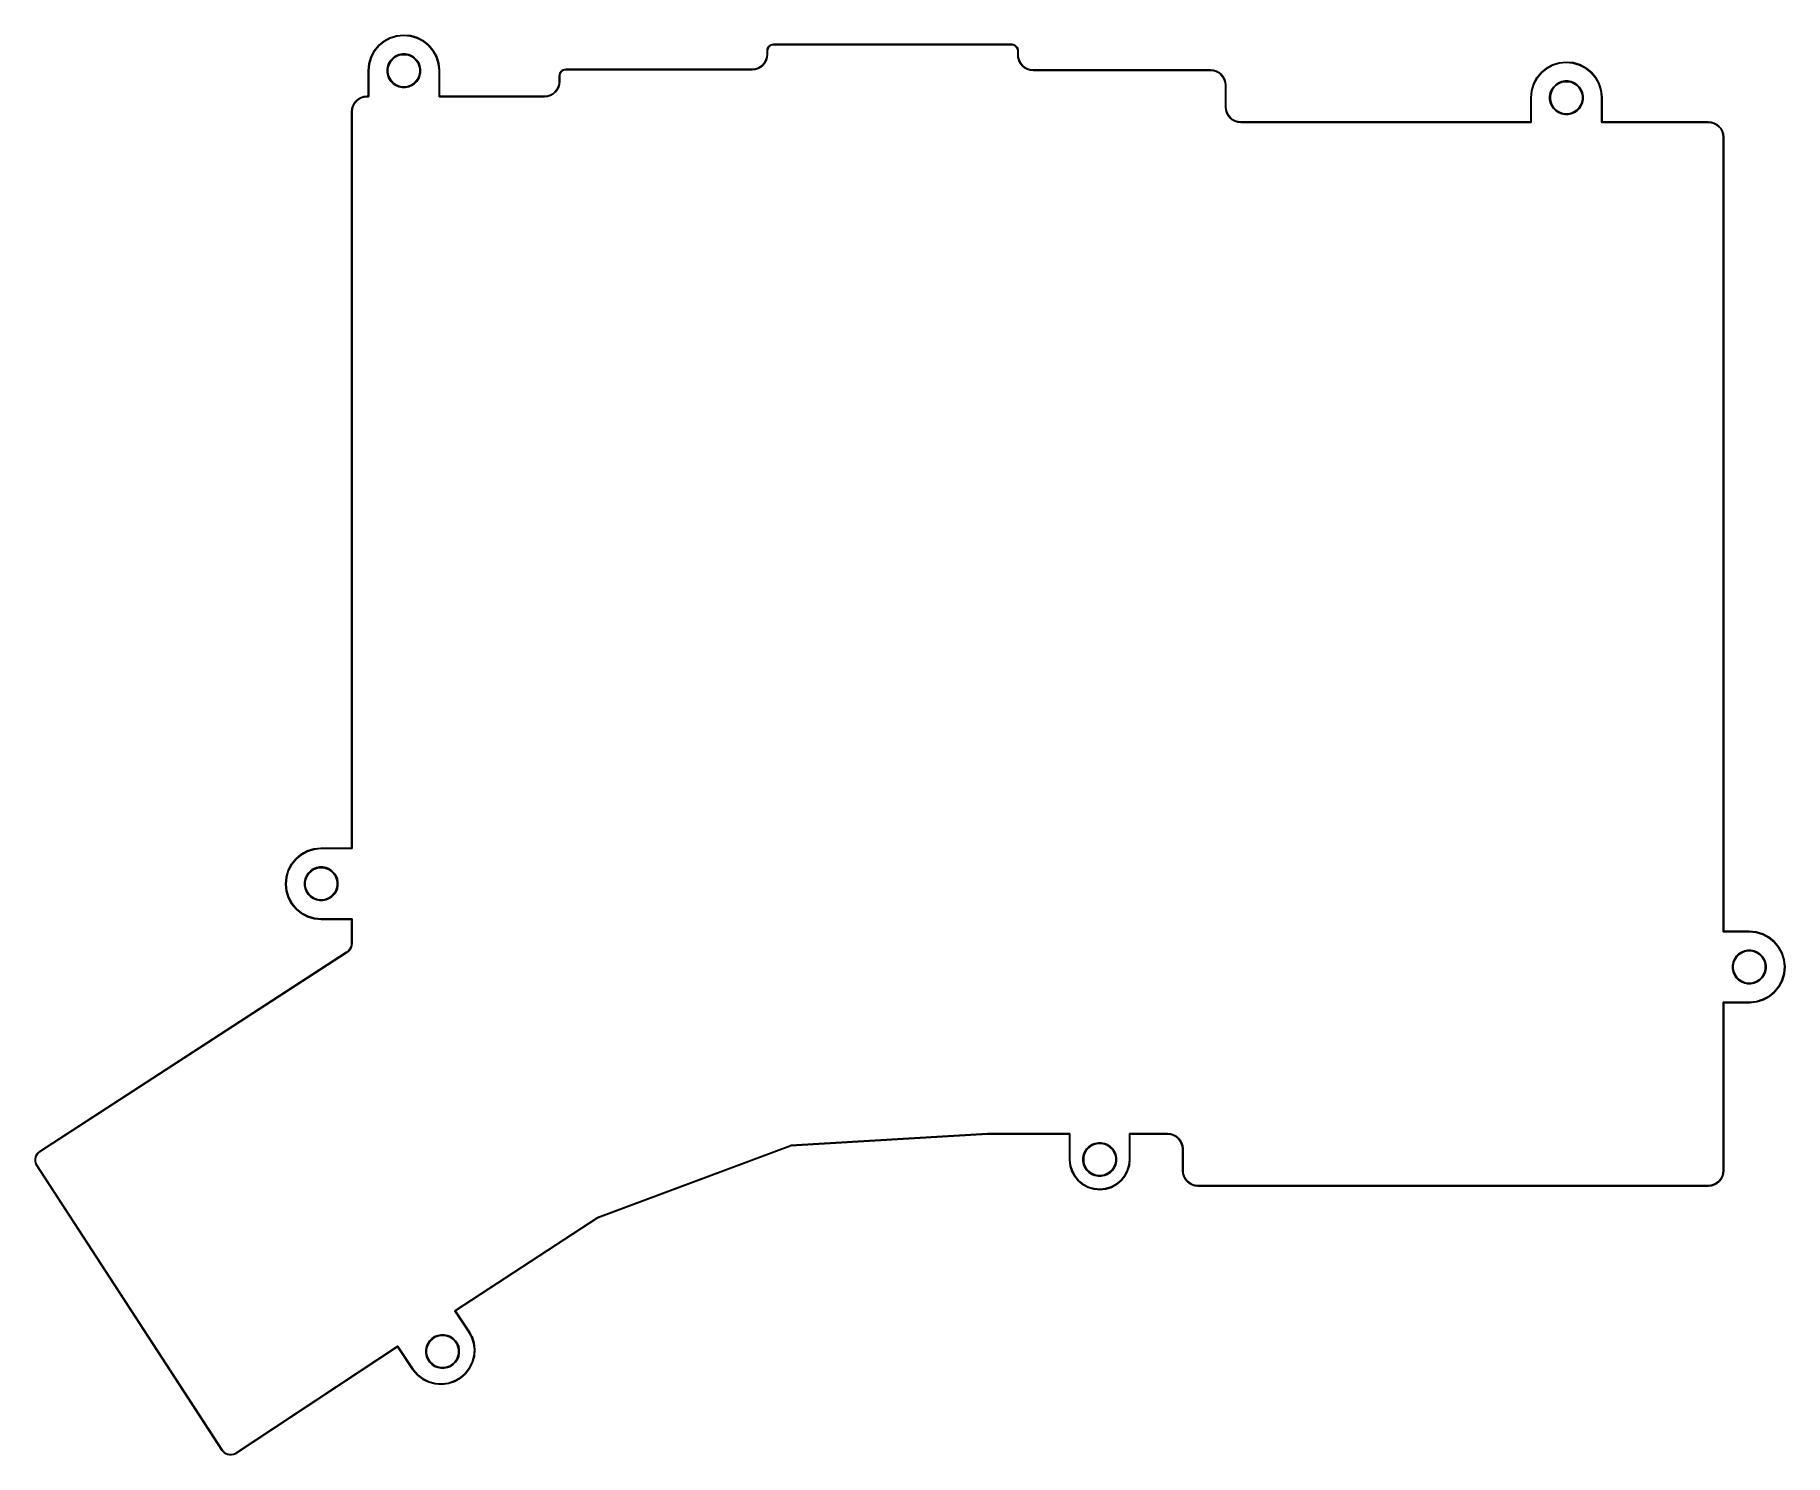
# Model space of a CAD drawing. Extents: x 88 to 249, y -213 to -83.
import ezdxf

# ---------------------------------------------------------------- set-up
doc = ezdxf.new("R2010")
doc.units = 0
doc.layers.add('BLACK', color=7, linetype='CONTINUOUS')

msp = doc.modelspace()

# ---------------------------------------------------------------- linework, layer by layer
at = {"layer": 'BLACK', "linetype": 'CONTINUOUS'}
for p, q in [((120.16, -83.6286), (120.718, -83.327)), ((120.74, -83.3721), (120.186, -83.6715)), ((120.718, -83.3268), (120.721, -83.3259)), ((120.718, -83.327), (120.718, -83.3268)), ((120.718, -83.327), (120.718, -83.327)), ((120.718, -83.327), (120.718, -83.327)), ((120.721, -83.3259), (120.723, -83.3251)), ((120.723, -83.3251), (121.329, -83.1375)), ((121.341, -83.186), (120.74, -83.3721)), ((121.329, -83.1374), (121.331, -83.137)), ((121.329, -83.1375), (121.329, -83.1374)), ((121.329, -83.1375), (121.329, -83.1375)), ((121.331, -83.137), (121.333, -83.1365)), ((121.333, -83.1365), (121.964, -83.0702)), ((121.967, -83.1202), (121.341, -83.186)), ((121.964, -83.0702), (121.965, -83.0702)), ((121.965, -83.0702), (121.967, -83.0702)), ((121.967, -83.0702), (121.969, -83.0702)), ((122.594, -83.1772), (121.967, -83.1202)), ((121.969, -83.0702), (122.601, -83.1277)), ((123.198, -83.3549), (122.594, -83.1772)), ((122.601, -83.1277), (122.603, -83.1282)), ((122.601, -83.1277), (122.601, -83.1277)), ((122.601, -83.1277), (122.601, -83.1277)), ((122.603, -83.1282), (122.606, -83.1286)), ((122.606, -83.1286), (123.214, -83.3077)), ((123.755, -83.6465), (123.198, -83.3549)), ((123.214, -83.3077), (123.214, -83.3078)), ((123.214, -83.3078), (123.216, -83.3087)), ((123.216, -83.3087), (123.219, -83.3095)), ((123.219, -83.3095), (123.781, -83.6034)), ((118.963, -85.0948), (119.26, -84.5347)), ((119.303, -84.5604), (119.008, -85.1161)), ((119.26, -84.5347), (119.261, -84.5344)), ((119.261, -84.5344), (119.262, -84.5326)), ((119.262, -84.5326), (119.263, -84.5307)), ((119.263, -84.5307), (119.664, -84.0391)), ((119.701, -84.0726), (119.303, -84.5604)), ((119.664, -84.0389), (119.666, -84.0373)), ((119.664, -84.0391), (119.664, -84.0389)), ((119.666, -84.0373), (119.667, -84.0357)), ((119.667, -84.0357), (120.156, -83.6314)), ((120.186, -83.6715), (119.701, -84.0726)), ((120.156, -83.6311), (120.158, -83.6299)), ((120.156, -83.6314), (120.156, -83.6311)), ((120.158, -83.6299), (120.16, -83.6286)), ((121.009, -85.1507), (121.261, -84.9824)), ((121.294, -85.0442), (121.054, -85.2048)), ((121.261, -84.9824), (121.541, -84.8665)), ((121.561, -84.9335), (121.294, -85.0442)), ((121.541, -84.8665), (121.838, -84.8074)), ((121.845, -84.8771), (121.561, -84.9335)), ((121.838, -84.8074), (122.141, -84.8074)), ((122.134, -84.8771), (121.845, -84.8771)), ((122.418, -84.9335), (122.134, -84.8771)), ((122.141, -84.8074), (122.438, -84.8665)), ((122.685, -85.0442), (122.418, -84.9335)), ((122.438, -84.8665), (122.718, -84.9824)), ((122.925, -85.2048), (122.685, -85.0442)), ((122.718, -84.9824), (122.97, -85.1507)), ((124.246, -84.0409), (123.755, -83.6465)), ((123.781, -83.6034), (123.781, -83.6035)), ((123.781, -83.6035), (123.783, -83.6048)), ((123.783, -83.6048), (123.785, -83.606)), ((123.785, -83.606), (124.279, -84.0035)), ((124.65, -84.523), (124.246, -84.0409)), ((124.279, -84.0035), (124.279, -84.0037)), ((124.279, -84.0037), (124.281, -84.0053)), ((124.281, -84.0053), (124.283, -84.0069)), ((124.283, -84.0069), (124.69, -84.4928)), ((124.954, -85.0746), (124.65, -84.523)), ((124.69, -84.4928), (124.69, -84.4931)), ((124.69, -84.4931), (124.692, -84.495)), ((124.692, -84.495), (124.693, -84.4968)), ((124.693, -84.4968), (124.999, -85.0526)), ((124.999, -85.0526), (124.999, -85.053)), ((124.999, -85.053), (125, -85.055)), ((125, -85.055), (125.001, -85.0571)), ((125.001, -85.0571), (125.192, -85.6617)), ((155.27, -85.1025), (155.296, -84.8348)), ((155.296, -84.5161), (155.307, -84.4051)), ((155.296, -84.5173), (155.296, -84.5161)), ((155.296, -84.5161), (155.296, -84.5161)), ((155.296, -84.8348), (155.296, -84.5173)), ((155.307, -84.4047), (155.308, -84.4025)), ((155.307, -84.4051), (155.307, -84.4047)), ((155.308, -84.4003), (155.34, -84.2935)), ((155.308, -84.4025), (155.308, -84.4003)), ((155.346, -84.8384), (155.319, -85.1098)), ((155.34, -84.2932), (155.341, -84.291)), ((155.34, -84.2935), (155.34, -84.2932)), ((155.341, -84.291), (155.342, -84.289)), ((155.342, -84.289), (155.394, -84.1905)), ((155.357, -84.4124), (155.346, -84.5197)), ((155.346, -84.5197), (155.346, -84.8372)), ((155.346, -84.8372), (155.346, -84.8384)), ((155.346, -84.8384), (155.346, -84.8384)), ((155.387, -84.3103), (155.357, -84.4124)), ((155.437, -84.2161), (155.387, -84.3103)), ((155.394, -84.1905), (155.395, -84.1902)), ((155.395, -84.1902), (155.396, -84.1883)), ((155.396, -84.1883), (155.397, -84.1864)), ((155.397, -84.1864), (155.468, -84.1)), ((155.505, -84.1335), (155.437, -84.2161)), ((155.468, -84.0997), (155.469, -84.0982)), ((155.468, -84.1), (155.468, -84.0997)), ((155.468, -84.1), (155.468, -84.1)), ((155.468, -84.1), (155.468, -84.1)), ((155.469, -84.0982), (155.471, -84.0965)), ((155.471, -84.0965), (155.557, -84.0254)), ((155.587, -84.0655), (155.505, -84.1335)), ((155.557, -84.0252), (155.559, -84.024)), ((155.557, -84.0254), (155.557, -84.0252)), ((155.557, -84.0254), (155.557, -84.0254)), ((155.557, -84.0254), (155.557, -84.0254)), ((155.559, -84.024), (155.561, -84.0227)), ((155.561, -84.0227), (155.659, -83.9697)), ((155.681, -84.0148), (155.587, -84.0655)), ((155.659, -83.9695), (155.662, -83.9686)), ((155.659, -83.9697), (155.659, -83.9695)), ((155.659, -83.9697), (155.659, -83.9697)), ((155.659, -83.9697), (155.659, -83.9697)), ((155.662, -83.9686), (155.664, -83.9678)), ((155.664, -83.9678), (155.77, -83.9348)), ((155.783, -83.9833), (155.681, -84.0148)), ((155.77, -83.9348), (155.771, -83.9347)), ((155.771, -83.9347), (155.773, -83.9343)), ((155.773, -83.9343), (155.775, -83.9338)), ((155.775, -83.9338), (155.886, -83.9222)), ((155.89, -83.972), (155.783, -83.9833)), ((155.886, -83.9222), (155.886, -83.9221)), ((155.886, -83.9221), (155.887, -83.9221)), ((155.887, -83.9221), (155.888, -83.922)), ((155.888, -83.922), (155.891, -83.922)), ((155.893, -83.972), (155.89, -83.972)), ((155.891, -83.922), (155.891, -83.922)), ((155.891, -83.922), (177.738, -83.922)), ((177.735, -83.972), (155.893, -83.972)), ((177.843, -83.9825), (177.735, -83.972)), ((177.738, -83.922), (177.739, -83.9221)), ((177.739, -83.9221), (177.739, -83.9221)), ((177.739, -83.9221), (177.85, -83.933)), ((177.945, -84.0133), (177.843, -83.9825)), ((177.85, -83.933), (177.85, -83.933)), ((177.85, -83.933), (177.853, -83.9335)), ((177.853, -83.9335), (177.855, -83.934)), ((177.855, -83.934), (177.962, -83.9662)), ((178.039, -84.0634), (177.945, -84.0133)), ((177.962, -83.9662), (177.962, -83.9663)), ((177.962, -83.9663), (177.964, -83.9672)), ((177.964, -83.9672), (177.966, -83.968)), ((177.966, -83.968), (178.064, -84.0204)), ((178.121, -84.1308), (178.039, -84.0634)), ((178.064, -84.0204), (178.065, -84.0206)), ((178.065, -84.0206), (178.067, -84.0219)), ((178.067, -84.0219), (178.069, -84.0231)), ((178.069, -84.0231), (178.155, -84.0936)), ((178.189, -84.213), (178.121, -84.1308)), ((178.155, -84.0936), (178.155, -84.0936)), ((178.155, -84.0936), (178.155, -84.0936)), ((178.155, -84.0936), (178.155, -84.0938)), ((178.155, -84.0938), (178.157, -84.0954)), ((178.157, -84.0954), (178.158, -84.097)), ((178.158, -84.097), (178.23, -84.183)), ((178.24, -84.3068), (178.189, -84.213)), ((178.23, -84.183), (178.23, -84.183)), ((178.23, -84.183), (178.23, -84.183)), ((178.23, -84.183), (178.23, -84.1833)), ((178.23, -84.1833), (178.231, -84.1852)), ((178.231, -84.1852), (178.232, -84.187)), ((178.232, -84.187), (178.285, -84.2851)), ((178.272, -84.4086), (178.24, -84.3068)), ((178.283, -84.5159), (178.272, -84.4086)), ((178.283, -84.5186), (178.283, -84.5159)), ((178.283, -84.8992), (178.283, -84.5186)), ((178.283, -84.8996), (178.283, -84.8992)), ((178.283, -84.8999), (178.283, -84.8996)), ((178.283, -84.9007), (178.283, -84.8999)), ((178.283, -84.9093), (178.283, -84.9007)), ((178.283, -84.9007), (178.283, -84.9007)), ((178.283, -84.9104), (178.283, -84.9093)), ((178.283, -84.9115), (178.283, -84.9104)), ((178.283, -84.9119), (178.283, -84.9115)), ((178.312, -85.183), (178.283, -84.9119)), ((178.285, -84.2851), (178.285, -84.2851)), ((178.285, -84.2851), (178.285, -84.2851)), ((178.285, -84.2851), (178.286, -84.2855)), ((178.286, -84.2855), (178.286, -84.2876)), ((178.286, -84.2876), (178.287, -84.2896)), ((178.287, -84.2896), (178.32, -84.3962)), ((178.32, -84.3962), (178.32, -84.3965)), ((178.32, -84.3965), (178.321, -84.3988)), ((178.321, -84.3988), (178.321, -84.401)), ((178.321, -84.401), (178.333, -84.5119)), ((178.333, -84.5119), (178.333, -84.5122)), ((178.333, -84.5122), (178.333, -84.5133)), ((178.333, -84.5133), (178.333, -84.5144)), ((178.333, -84.5144), (178.333, -84.5172)), ((178.333, -84.5172), (178.333, -84.5173)), ((178.333, -84.5173), (178.333, -84.8994)), ((178.333, -84.8994), (178.333, -84.9079)), ((178.333, -84.9079), (178.361, -85.1754)), ((118.715, -86.3426), (118.777, -85.7113)), ((118.715, -86.3438), (118.715, -86.3426)), ((118.715, -86.3426), (118.715, -86.3426)), ((118.715, -88.6845), (118.715, -86.3438)), ((118.826, -85.7186), (118.764, -86.3462)), ((118.764, -86.3462), (118.764, -88.7083)), ((118.777, -85.7065), (118.961, -85.0993)), ((118.777, -85.7087), (118.777, -85.7065)), ((118.777, -85.711), (118.777, -85.7087)), ((118.777, -85.7113), (118.777, -85.711)), ((119.008, -85.1161), (118.826, -85.7186)), ((118.961, -85.099), (118.962, -85.0969)), ((118.961, -85.0993), (118.961, -85.099)), ((118.962, -85.0969), (118.963, -85.0948)), ((120.452, -86.1936), (120.511, -85.8965)), ((120.452, -86.4964), (120.452, -86.1936)), ((120.511, -86.7935), (120.452, -86.4964)), ((120.511, -85.8965), (120.627, -85.6167)), ((120.578, -85.9168), (120.522, -86.2004)), ((120.522, -86.2004), (120.522, -86.4896)), ((120.522, -86.4896), (120.578, -86.7732)), ((120.689, -85.6497), (120.578, -85.9168)), ((120.627, -85.6167), (120.795, -85.3649)), ((120.849, -85.4093), (120.689, -85.6497)), ((120.795, -85.3649), (121.009, -85.1507)), ((121.054, -85.2048), (120.849, -85.4093)), ((123.13, -85.4093), (122.925, -85.2048)), ((122.97, -85.1507), (123.184, -85.3649)), ((123.29, -85.6497), (123.13, -85.4093)), ((123.184, -85.3649), (123.352, -85.6167)), ((123.401, -85.9168), (123.29, -85.6497)), ((123.352, -85.6167), (123.468, -85.8965)), ((123.457, -86.2004), (123.401, -85.9168)), ((123.401, -86.7732), (123.457, -86.4896)), ((123.457, -86.4896), (123.457, -86.2004)), ((123.468, -85.8965), (123.527, -86.1936)), ((123.527, -86.4964), (123.468, -86.7935)), ((123.527, -86.1936), (123.527, -86.4964)), ((125.144, -85.6745), (124.954, -85.0746)), ((125.214, -86.3011), (125.144, -85.6745)), ((125.192, -85.6617), (125.192, -85.6621)), ((125.192, -85.6621), (125.193, -85.6643)), ((125.193, -85.6643), (125.193, -85.6665)), ((125.193, -85.6665), (125.264, -86.2968)), ((125.215, -86.345), (125.214, -86.3011)), ((125.215, -88.7083), (125.215, -86.345)), ((125.264, -86.2968), (125.264, -86.2972)), ((125.264, -86.2972), (125.264, -86.2983)), ((125.264, -86.2983), (125.264, -86.2994)), ((125.264, -86.2994), (125.264, -86.3437)), ((125.264, -86.3437), (125.264, -86.3438)), ((125.264, -86.3438), (125.264, -88.6845)), ((136.258, -86.6863), (136.29, -86.5795)), ((136.29, -86.5792), (136.291, -86.577)), ((136.29, -86.5795), (136.29, -86.5792)), ((136.291, -86.577), (136.292, -86.575)), ((136.292, -86.575), (136.344, -86.4765)), ((136.337, -86.5963), (136.307, -86.6984)), ((136.387, -86.5021), (136.337, -86.5963)), ((136.344, -86.4765), (136.345, -86.4762)), ((136.345, -86.4762), (136.346, -86.4743)), ((136.346, -86.4743), (136.347, -86.4724)), ((136.347, -86.4724), (136.418, -86.386)), ((136.455, -86.4195), (136.387, -86.5021)), ((136.418, -86.3857), (136.419, -86.3842)), ((136.418, -86.386), (136.418, -86.3857)), ((136.418, -86.386), (136.418, -86.386)), ((136.418, -86.386), (136.418, -86.386)), ((136.419, -86.3842), (136.421, -86.3825)), ((136.421, -86.3825), (136.507, -86.3114)), ((136.537, -86.3515), (136.455, -86.4195)), ((136.507, -86.3112), (136.509, -86.31)), ((136.507, -86.3114), (136.507, -86.3112)), ((136.507, -86.3114), (136.507, -86.3114)), ((136.507, -86.3114), (136.507, -86.3114)), ((136.509, -86.31), (136.511, -86.3087)), ((136.511, -86.3087), (136.609, -86.2557)), ((136.631, -86.3008), (136.537, -86.3515)), ((136.609, -86.2555), (136.612, -86.2546)), ((136.609, -86.2557), (136.609, -86.2555)), ((136.609, -86.2557), (136.609, -86.2557)), ((136.609, -86.2557), (136.609, -86.2557)), ((136.612, -86.2546), (136.614, -86.2538)), ((136.614, -86.2538), (136.72, -86.2208)), ((136.733, -86.2693), (136.631, -86.3008)), ((136.72, -86.2208), (136.721, -86.2207)), ((136.721, -86.2207), (136.723, -86.2203)), ((136.723, -86.2203), (136.725, -86.2198)), ((136.725, -86.2198), (136.836, -86.2082)), ((136.84, -86.258), (136.733, -86.2693)), ((136.836, -86.2082), (136.836, -86.2081)), ((136.836, -86.2081), (136.837, -86.2081)), ((136.837, -86.2081), (136.838, -86.208)), ((136.838, -86.208), (136.841, -86.208)), ((136.843, -86.258), (136.84, -86.258)), ((136.841, -86.208), (136.841, -86.208)), ((136.841, -86.208), (153.924, -86.208)), ((153.925, -86.258), (136.843, -86.258)), ((153.924, -86.208), (153.932, -86.208)), ((153.934, -86.258), (153.925, -86.258)), ((153.925, -86.258), (153.925, -86.258)), ((153.932, -86.208), (154.2, -86.1799)), ((153.935, -86.2579), (153.934, -86.258)), ((153.936, -86.2579), (153.935, -86.2579)), ((154.208, -86.2293), (153.936, -86.2578)), ((153.936, -86.2578), (153.936, -86.2579)), ((154.2, -86.1799), (154.456, -86.1007)), ((154.21, -86.2289), (154.208, -86.2293)), ((154.212, -86.2284), (154.21, -86.2289)), ((154.473, -86.1477), (154.212, -86.2283)), ((154.212, -86.2283), (154.212, -86.2284)), ((154.456, -86.1007), (154.691, -85.9733)), ((154.475, -86.1469), (154.473, -86.1477)), ((154.477, -86.146), (154.475, -86.1469)), ((154.717, -86.0162), (154.477, -86.1458)), ((154.477, -86.1458), (154.477, -86.146)), ((154.691, -85.9733), (154.897, -85.8027)), ((154.719, -86.0149), (154.717, -86.0162)), ((154.721, -86.0136), (154.719, -86.0149)), ((154.931, -85.8396), (154.721, -86.0134)), ((154.721, -86.0134), (154.721, -86.0136)), ((154.897, -85.8027), (155.067, -85.5952)), ((154.933, -85.8381), (154.931, -85.8396)), ((154.934, -85.8364), (154.933, -85.8381)), ((154.935, -85.8362), (154.934, -85.8364)), ((155.107, -85.6249), (154.935, -85.8362)), ((155.067, -85.5952), (155.192, -85.3588)), ((155.108, -85.623), (155.107, -85.6249)), ((155.109, -85.6211), (155.108, -85.623)), ((155.11, -85.6208), (155.109, -85.6211)), ((155.238, -85.3801), (155.11, -85.6208)), ((155.192, -85.3588), (155.27, -85.1025)), ((155.239, -85.378), (155.238, -85.3801)), ((155.24, -85.3756), (155.239, -85.3759)), ((155.239, -85.3759), (155.239, -85.378)), ((155.318, -85.1146), (155.24, -85.3756)), ((155.319, -85.1124), (155.318, -85.1146)), ((155.319, -85.1098), (155.319, -85.1101)), ((155.319, -85.1101), (155.319, -85.1124)), ((178.312, -85.1852), (178.312, -85.183)), ((178.313, -85.1875), (178.312, -85.1852)), ((178.313, -85.1878), (178.313, -85.1875)), ((178.393, -85.4483), (178.313, -85.1878)), ((178.361, -85.1754), (178.44, -85.4311)), ((178.394, -85.4503), (178.393, -85.4483)), ((178.395, -85.4524), (178.394, -85.4503)), ((178.395, -85.4527), (178.395, -85.4524)), ((178.525, -85.6926), (178.395, -85.4527)), ((178.44, -85.4311), (178.568, -85.6666)), ((178.526, -85.6945), (178.525, -85.6926)), ((178.527, -85.6964), (178.526, -85.6945)), ((178.528, -85.6966), (178.527, -85.6964)), ((178.701, -85.9067), (178.528, -85.6966)), ((178.568, -85.6666), (178.738, -85.8729)), ((178.703, -85.9083), (178.701, -85.9067)), ((178.705, -85.9099), (178.703, -85.9083)), ((178.705, -85.9101), (178.705, -85.9099)), ((178.916, -86.0825), (178.705, -85.9101)), ((178.738, -85.8729), (178.946, -86.0422)), ((178.918, -86.0837), (178.916, -86.0825)), ((178.92, -86.085), (178.918, -86.0837)), ((178.92, -86.0852), (178.92, -86.085)), ((179.161, -86.2132), (178.92, -86.0852)), ((178.946, -86.0422), (179.182, -86.1679)), ((179.163, -86.214), (179.161, -86.2132)), ((179.165, -86.2149), (179.163, -86.214)), ((179.165, -86.215), (179.165, -86.2149)), ((179.426, -86.2938), (179.165, -86.215)), ((179.182, -86.1679), (179.439, -86.2453)), ((179.429, -86.2943), (179.426, -86.2938)), ((179.431, -86.2947), (179.429, -86.2943)), ((179.431, -86.2948), (179.431, -86.2947)), ((179.703, -86.3214), (179.431, -86.2948)), ((179.439, -86.2453), (179.706, -86.2715)), ((179.704, -86.3215), (179.703, -86.3214)), ((179.703, -86.3214), (179.703, -86.3214)), ((195.96, -86.3215), (179.704, -86.3215)), ((179.706, -86.2715), (195.962, -86.2715)), ((196.227, -86.3477), (195.96, -86.3215)), ((195.962, -86.2715), (195.963, -86.2716)), ((195.963, -86.2716), (195.963, -86.2716)), ((195.963, -86.2716), (196.235, -86.2982)), ((196.484, -86.4251), (196.227, -86.3477)), ((196.235, -86.2982), (196.235, -86.2983)), ((196.235, -86.2983), (196.237, -86.2987)), ((196.237, -86.2987), (196.24, -86.2992)), ((196.24, -86.2992), (196.501, -86.378)), ((196.72, -86.5508), (196.484, -86.4251)), ((196.501, -86.378), (196.501, -86.3781)), ((196.501, -86.3781), (196.503, -86.379)), ((196.503, -86.379), (196.505, -86.3798)), ((196.505, -86.3798), (196.746, -86.5078)), ((196.928, -86.7201), (196.72, -86.5508)), ((196.746, -86.5078), (196.746, -86.508)), ((196.746, -86.508), (196.748, -86.5093)), ((196.748, -86.5093), (196.75, -86.5105)), ((196.75, -86.5105), (196.961, -86.6829)), ((225.88, -87.0072), (226.281, -86.5156)), ((226.318, -86.5491), (225.92, -87.0369)), ((226.281, -86.5154), (226.282, -86.5138)), ((226.281, -86.5156), (226.281, -86.5154)), ((226.282, -86.5138), (226.284, -86.5122)), ((226.284, -86.5122), (226.773, -86.1079)), ((226.803, -86.148), (226.318, -86.5491)), ((226.773, -86.1076), (226.775, -86.1064)), ((226.773, -86.1079), (226.773, -86.1076)), ((226.775, -86.1064), (226.777, -86.1051)), ((226.777, -86.1051), (227.335, -85.8035)), ((227.356, -85.8486), (226.803, -86.148)), ((227.335, -85.8033), (227.337, -85.8024)), ((227.335, -85.8035), (227.335, -85.8033)), ((227.335, -85.8035), (227.335, -85.8035)), ((227.335, -85.8035), (227.335, -85.8035)), ((227.337, -85.8024), (227.339, -85.8016)), ((227.339, -85.8016), (227.945, -85.614)), ((227.958, -85.6625), (227.356, -85.8486)), ((227.945, -85.6139), (227.948, -85.6135)), ((227.945, -85.614), (227.945, -85.6139)), ((227.945, -85.614), (227.945, -85.614)), ((227.948, -85.6135), (227.95, -85.613)), ((227.95, -85.613), (228.581, -85.5467)), ((228.583, -85.5967), (227.958, -85.6625)), ((228.581, -85.5467), (228.581, -85.5467)), ((228.581, -85.5467), (228.583, -85.5467)), ((228.583, -85.5467), (228.586, -85.5467)), ((229.21, -85.6537), (228.583, -85.5967)), ((228.586, -85.5467), (229.217, -85.6042)), ((229.814, -85.8314), (229.21, -85.6537)), ((229.217, -85.6042), (229.217, -85.6042)), ((229.217, -85.6042), (229.218, -85.6042)), ((229.218, -85.6042), (229.22, -85.6047)), ((229.22, -85.6047), (229.222, -85.6051)), ((229.222, -85.6051), (229.831, -85.7842)), ((230.372, -86.123), (229.814, -85.8314)), ((229.831, -85.7842), (229.831, -85.7843)), ((229.831, -85.7843), (229.833, -85.7852)), ((229.833, -85.7852), (229.835, -85.786)), ((229.835, -85.786), (230.397, -86.0799)), ((230.862, -86.5174), (230.372, -86.123)), ((230.397, -86.0799), (230.397, -86.08)), ((230.397, -86.08), (230.399, -86.0813)), ((230.399, -86.0813), (230.401, -86.0825)), ((230.401, -86.0825), (230.896, -86.48)), ((231.267, -86.9995), (230.862, -86.5174)), ((230.896, -86.48), (230.896, -86.4802)), ((230.896, -86.4802), (230.897, -86.4818)), ((230.897, -86.4818), (230.899, -86.4834)), ((230.899, -86.4834), (231.307, -86.9693)), ((120.627, -87.0733), (120.511, -86.7935)), ((120.578, -86.7732), (120.689, -87.0403)), ((120.795, -87.3251), (120.627, -87.0733)), ((120.689, -87.0403), (120.849, -87.2807)), ((121.009, -87.5393), (120.795, -87.3251)), ((120.849, -87.2807), (121.054, -87.4852)), ((121.261, -87.7076), (121.009, -87.5393)), ((121.054, -87.4852), (121.294, -87.6458)), ((121.541, -87.8235), (121.261, -87.7076)), ((121.294, -87.6458), (121.561, -87.7565)), ((121.838, -87.8826), (121.541, -87.8235)), ((121.561, -87.7565), (121.845, -87.8129)), ((122.141, -87.8826), (121.838, -87.8826)), ((121.845, -87.8129), (122.134, -87.8129)), ((122.134, -87.8129), (122.418, -87.7565)), ((122.438, -87.8235), (122.141, -87.8826)), ((122.418, -87.7565), (122.685, -87.6458)), ((122.718, -87.7076), (122.438, -87.8235)), ((122.685, -87.6458), (122.925, -87.4852)), ((122.97, -87.5393), (122.718, -87.7076)), ((122.925, -87.4852), (123.13, -87.2807)), ((123.184, -87.3251), (122.97, -87.5393)), ((123.13, -87.2807), (123.29, -87.0403)), ((123.352, -87.0733), (123.184, -87.3251)), ((123.29, -87.0403), (123.401, -86.7732)), ((123.468, -86.7935), (123.352, -87.0733)), ((135.847, -88.2792), (136.017, -88.0717)), ((136.057, -88.1014), (135.885, -88.3127)), ((136.017, -88.0717), (136.142, -87.8353)), ((136.058, -88.0995), (136.057, -88.1014)), ((136.059, -88.0976), (136.058, -88.0995)), ((136.06, -88.0973), (136.059, -88.0976)), ((136.188, -87.8566), (136.06, -88.0973)), ((136.142, -87.8353), (136.22, -87.579)), ((136.189, -87.8545), (136.188, -87.8566)), ((136.19, -87.8521), (136.189, -87.8524)), ((136.189, -87.8524), (136.189, -87.8545)), ((136.268, -87.5911), (136.19, -87.8521)), ((136.22, -87.579), (136.246, -87.3113)), ((136.246, -86.8021), (136.257, -86.6911)), ((136.246, -86.8033), (136.246, -86.8021)), ((136.246, -86.8021), (136.246, -86.8021)), ((136.246, -87.3113), (136.246, -86.8033)), ((136.257, -86.6907), (136.258, -86.6885)), ((136.257, -86.6911), (136.257, -86.6907)), ((136.258, -86.6885), (136.258, -86.6863)), ((136.269, -87.5889), (136.268, -87.5911)), ((136.296, -87.3149), (136.269, -87.5863)), ((136.269, -87.5863), (136.269, -87.5866)), ((136.269, -87.5866), (136.269, -87.5889)), ((136.307, -86.6984), (136.296, -86.8057)), ((136.296, -86.8057), (136.296, -87.3137)), ((136.296, -87.3137), (136.296, -87.3149)), ((136.296, -87.3149), (136.296, -87.3149)), ((197.098, -86.9264), (196.928, -86.7201)), ((196.961, -86.6829), (196.961, -86.6829)), ((196.961, -86.6829), (196.961, -86.6829)), ((196.961, -86.6829), (196.961, -86.6831)), ((196.961, -86.6831), (196.963, -86.6847)), ((196.963, -86.6847), (196.965, -86.6863)), ((196.965, -86.6863), (197.138, -86.8964)), ((197.226, -87.1619), (197.098, -86.9264)), ((197.138, -86.8964), (197.139, -86.8966)), ((197.139, -86.8966), (197.14, -86.8986)), ((197.14, -86.8986), (197.141, -86.9004)), ((197.141, -86.9004), (197.271, -87.1402)), ((197.305, -87.4176), (197.226, -87.1619)), ((197.271, -87.1402), (197.271, -87.1402)), ((197.271, -87.1402), (197.271, -87.1403)), ((197.271, -87.1403), (197.271, -87.1406)), ((197.271, -87.1406), (197.272, -87.1427)), ((197.272, -87.1427), (197.273, -87.1447)), ((197.273, -87.1447), (197.353, -87.4052)), ((197.333, -87.6851), (197.305, -87.4176)), ((197.333, -87.6936), (197.333, -87.6851)), ((197.333, -89.6617), (197.333, -87.6936)), ((197.353, -87.4052), (197.353, -87.4055)), ((197.353, -87.4055), (197.354, -87.4078)), ((197.354, -87.4078), (197.354, -87.41)), ((197.354, -87.41), (197.383, -87.6811)), ((197.383, -87.6811), (197.383, -87.6815)), ((197.383, -87.6815), (197.383, -87.6826)), ((197.383, -87.6826), (197.383, -87.6837)), ((197.383, -87.6837), (197.383, -87.6922)), ((197.383, -87.6922), (197.383, -87.6923)), ((197.383, -87.6923), (197.383, -89.6619)), ((225.331, -88.8191), (225.393, -88.1878)), ((225.443, -88.1951), (225.381, -88.8227)), ((225.393, -88.1875), (225.394, -88.1852)), ((225.393, -88.1878), (225.393, -88.1875)), ((225.394, -88.183), (225.577, -87.5758)), ((225.394, -88.1852), (225.394, -88.183)), ((225.624, -87.5926), (225.443, -88.1951)), ((225.577, -87.5755), (225.578, -87.5734)), ((225.577, -87.5758), (225.577, -87.5755)), ((225.578, -87.5734), (225.579, -87.5713)), ((225.579, -87.5713), (225.877, -87.0112)), ((225.92, -87.0369), (225.624, -87.5926)), ((225.877, -87.0109), (225.878, -87.0091)), ((225.877, -87.0112), (225.877, -87.0109)), ((225.878, -87.0091), (225.88, -87.0072)), ((227.128, -88.373), (227.243, -88.0932)), ((227.305, -88.1262), (227.195, -88.3933)), ((227.243, -88.0932), (227.412, -87.8414)), ((227.466, -87.8858), (227.305, -88.1262)), ((227.412, -87.8414), (227.626, -87.6272)), ((227.67, -87.6813), (227.466, -87.8858)), ((227.626, -87.6272), (227.878, -87.4589)), ((227.911, -87.5207), (227.67, -87.6813)), ((227.878, -87.4589), (228.158, -87.343)), ((228.178, -87.41), (227.911, -87.5207)), ((228.158, -87.343), (228.455, -87.2839)), ((228.461, -87.3536), (228.178, -87.41)), ((228.455, -87.2839), (228.757, -87.2839)), ((228.751, -87.3536), (228.461, -87.3536)), ((229.034, -87.41), (228.751, -87.3536)), ((228.757, -87.2839), (229.054, -87.343)), ((229.301, -87.5207), (229.034, -87.41)), ((229.054, -87.343), (229.334, -87.4589)), ((229.542, -87.6813), (229.301, -87.5207)), ((229.334, -87.4589), (229.586, -87.6272)), ((229.746, -87.8858), (229.542, -87.6813)), ((229.586, -87.6272), (229.8, -87.8414)), ((229.907, -88.1262), (229.746, -87.8858)), ((229.8, -87.8414), (229.969, -88.0932)), ((230.017, -88.3933), (229.907, -88.1262)), ((229.969, -88.0932), (230.084, -88.373)), ((231.57, -87.5511), (231.267, -86.9995)), ((231.307, -86.9693), (231.307, -86.9696)), ((231.307, -86.9696), (231.308, -86.9715)), ((231.308, -86.9715), (231.31, -86.9733)), ((231.31, -86.9733), (231.615, -87.5291)), ((231.76, -88.151), (231.57, -87.5511)), ((231.615, -87.5291), (231.615, -87.5295)), ((231.615, -87.5295), (231.616, -87.5315)), ((231.616, -87.5315), (231.617, -87.5336)), ((231.617, -87.5336), (231.809, -88.1382)), ((231.831, -88.7776), (231.76, -88.151)), ((231.809, -88.1382), (231.809, -88.1386)), ((231.809, -88.1386), (231.809, -88.1408)), ((231.809, -88.1408), (231.81, -88.143)), ((231.81, -88.143), (231.881, -88.7733)), ((117.196, -90.1041), (117.223, -89.8327)), ((117.223, -89.8301), (117.224, -89.8279)), ((117.223, -89.8324), (117.223, -89.8301)), ((117.223, -89.8327), (117.223, -89.8324)), ((117.224, -89.8279), (117.302, -89.5669)), ((117.272, -89.84), (117.246, -90.1077)), ((117.35, -89.5837), (117.272, -89.84)), ((117.302, -89.5669), (117.303, -89.5666)), ((117.303, -89.5645), (117.304, -89.5624)), ((117.303, -89.5666), (117.303, -89.5645)), ((117.304, -89.5624), (117.432, -89.3217)), ((117.475, -89.3473), (117.35, -89.5837)), ((117.432, -89.3217), (117.433, -89.3214)), ((117.433, -89.3214), (117.434, -89.3195)), ((117.434, -89.3195), (117.435, -89.3176)), ((117.435, -89.3176), (117.607, -89.1063)), ((117.645, -89.1398), (117.475, -89.3473)), ((117.607, -89.1063), (117.608, -89.1061)), ((117.607, -89.1063), (117.607, -89.1063)), ((117.607, -89.1063), (117.607, -89.1063)), ((117.608, -89.1061), (117.609, -89.1045)), ((117.609, -89.1045), (117.611, -89.1029)), ((117.611, -89.1029), (117.821, -88.9291)), ((117.851, -88.9692), (117.645, -89.1398)), ((117.821, -88.9289), (117.823, -88.9276)), ((117.821, -88.9291), (117.821, -88.9289)), ((117.823, -88.9276), (117.825, -88.9263)), ((117.825, -88.9263), (118.065, -88.7967)), ((118.086, -88.8418), (117.851, -88.9692)), ((118.065, -88.7965), (118.067, -88.7956)), ((118.065, -88.7967), (118.065, -88.7965)), ((118.065, -88.7967), (118.065, -88.7967)), ((118.065, -88.7967), (118.065, -88.7967)), ((118.067, -88.7956), (118.069, -88.7948)), ((118.069, -88.7948), (118.33, -88.7142)), ((118.342, -88.7626), (118.086, -88.8418)), ((118.33, -88.7141), (118.332, -88.7136)), ((118.33, -88.7142), (118.33, -88.7141)), ((118.332, -88.7136), (118.334, -88.7132)), ((118.334, -88.7132), (118.606, -88.6847)), ((118.61, -88.7345), (118.342, -88.7626)), ((118.606, -88.6847), (118.606, -88.6846)), ((118.606, -88.6846), (118.607, -88.6846)), ((118.607, -88.6846), (118.608, -88.6845)), ((118.608, -88.6845), (118.617, -88.6845)), ((118.618, -88.7345), (118.61, -88.7345)), ((118.617, -88.6845), (118.617, -88.6845)), ((118.617, -88.6845), (118.715, -88.6845)), ((118.738, -88.7345), (118.618, -88.7345)), ((118.739, -88.7346), (118.738, -88.7345)), ((118.744, -88.7341), (118.739, -88.7346)), ((118.749, -88.7327), (118.744, -88.7341)), ((118.753, -88.7304), (118.749, -88.7327)), ((118.757, -88.7273), (118.753, -88.7304)), ((118.76, -88.7235), (118.757, -88.7273)), ((118.763, -88.7191), (118.76, -88.7235)), ((118.764, -88.7144), (118.763, -88.7191)), ((118.764, -88.7083), (118.765, -88.7095)), ((118.765, -88.7095), (118.764, -88.7107)), ((118.764, -88.7107), (118.764, -88.7144)), ((125.214, -88.7095), (125.215, -88.7083)), ((125.215, -88.7144), (125.214, -88.7095)), ((125.216, -88.7191), (125.215, -88.7144)), ((125.219, -88.7235), (125.216, -88.7191)), ((125.222, -88.7273), (125.219, -88.7235)), ((125.226, -88.7304), (125.222, -88.7273)), ((125.23, -88.7327), (125.226, -88.7304)), ((125.235, -88.7341), (125.23, -88.7327)), ((125.238, -88.7345), (125.235, -88.7341)), ((125.239, -88.7346), (125.238, -88.7345)), ((125.238, -88.7345), (125.238, -88.7345)), ((125.241, -88.7345), (125.239, -88.7346)), ((134.875, -88.7345), (125.241, -88.7345)), ((125.264, -88.6845), (134.874, -88.6845)), ((134.874, -88.6845), (134.882, -88.6845)), ((134.884, -88.7345), (134.875, -88.7345)), ((134.875, -88.7345), (134.875, -88.7345)), ((134.882, -88.6845), (135.15, -88.6564)), ((134.885, -88.7344), (134.884, -88.7345)), ((134.886, -88.7344), (134.885, -88.7344)), ((135.158, -88.7058), (134.886, -88.7343)), ((134.886, -88.7343), (134.886, -88.7344)), ((135.15, -88.6564), (135.406, -88.5772)), ((135.16, -88.7054), (135.158, -88.7058)), ((135.162, -88.7049), (135.16, -88.7054)), ((135.423, -88.6242), (135.162, -88.7048)), ((135.162, -88.7048), (135.162, -88.7049)), ((135.406, -88.5772), (135.641, -88.4498)), ((135.425, -88.6234), (135.423, -88.6242)), ((135.427, -88.6225), (135.425, -88.6234)), ((135.667, -88.4927), (135.427, -88.6223)), ((135.427, -88.6223), (135.427, -88.6225)), ((135.641, -88.4498), (135.847, -88.2792)), ((135.669, -88.4914), (135.667, -88.4927)), ((135.671, -88.4901), (135.669, -88.4914)), ((135.881, -88.3161), (135.671, -88.4899)), ((135.671, -88.4899), (135.671, -88.4901)), ((135.883, -88.3146), (135.881, -88.3161)), ((135.884, -88.3129), (135.883, -88.3146)), ((135.885, -88.3127), (135.884, -88.3129)), ((197.333, -89.6621), (197.333, -89.6617)), ((197.333, -89.6624), (197.333, -89.6621)), ((197.333, -89.6632), (197.333, -89.6624)), ((197.333, -89.6718), (197.333, -89.6632)), ((197.333, -89.6632), (197.333, -89.6632)), ((197.333, -89.6729), (197.333, -89.6718)), ((197.333, -89.674), (197.333, -89.6729)), ((197.333, -89.6744), (197.333, -89.674)), ((197.362, -89.9455), (197.333, -89.6744)), ((197.383, -89.6619), (197.383, -89.6704)), ((197.383, -89.6704), (197.411, -89.9379)), ((225.331, -88.8203), (225.331, -88.8191)), ((225.331, -88.8191), (225.331, -88.8191)), ((225.331, -91.034), (225.331, -88.8203)), ((225.381, -88.8227), (225.381, -91.0578)), ((227.068, -88.6701), (227.128, -88.373)), ((227.068, -88.9729), (227.068, -88.6701)), ((227.128, -89.27), (227.068, -88.9729)), ((227.243, -89.5498), (227.128, -89.27)), ((227.195, -88.3933), (227.138, -88.6769)), ((227.138, -88.6769), (227.138, -88.9661)), ((227.138, -88.9661), (227.195, -89.2497)), ((227.195, -89.2497), (227.305, -89.5168)), ((227.412, -89.8016), (227.243, -89.5498)), ((227.305, -89.5168), (227.466, -89.7572)), ((227.626, -90.0158), (227.412, -89.8016)), ((227.466, -89.7572), (227.67, -89.9617)), ((229.542, -89.9617), (229.746, -89.7572)), ((229.8, -89.8016), (229.586, -90.0158)), ((229.746, -89.7572), (229.907, -89.5168)), ((229.969, -89.5498), (229.8, -89.8016)), ((229.907, -89.5168), (230.017, -89.2497)), ((230.084, -89.27), (229.969, -89.5498)), ((230.074, -88.6769), (230.017, -88.3933)), ((230.017, -89.2497), (230.074, -88.9661)), ((230.074, -88.9661), (230.074, -88.6769)), ((230.084, -88.373), (230.144, -88.6701)), ((230.144, -88.9729), (230.084, -89.27)), ((230.144, -88.6701), (230.144, -88.9729)), ((231.831, -88.8215), (231.831, -88.7776)), ((231.831, -91.0578), (231.831, -88.8215)), ((231.881, -88.7733), (231.881, -88.7737)), ((231.881, -88.7737), (231.881, -88.7748)), ((231.881, -88.7748), (231.881, -88.7759)), ((231.881, -88.7759), (231.881, -88.8202)), ((231.881, -88.8202), (231.881, -88.8203)), ((231.881, -88.8203), (231.881, -91.034)), ((117.196, -90.1053), (117.196, -90.1041)), ((117.196, -90.1041), (117.196, -90.1041)), ((117.196, -157.628), (117.196, -90.1053)), ((117.246, -90.1077), (117.246, -157.652)), ((197.362, -89.9477), (197.362, -89.9455)), ((197.363, -89.95), (197.362, -89.9477)), ((197.363, -89.9503), (197.363, -89.95)), ((197.443, -90.2108), (197.363, -89.9503)), ((197.411, -89.9379), (197.49, -90.1936)), ((197.444, -90.2128), (197.443, -90.2108)), ((197.445, -90.2149), (197.444, -90.2128)), ((197.445, -90.2152), (197.445, -90.2149)), ((197.575, -90.4551), (197.445, -90.2152)), ((197.49, -90.1936), (197.618, -90.4291)), ((197.576, -90.457), (197.575, -90.4551)), ((197.577, -90.4589), (197.576, -90.457)), ((197.578, -90.4591), (197.577, -90.4589)), ((197.751, -90.6692), (197.578, -90.4591)), ((197.618, -90.4291), (197.788, -90.6354)), ((197.753, -90.6708), (197.751, -90.6692)), ((197.755, -90.6724), (197.753, -90.6708)), ((197.755, -90.6726), (197.755, -90.6724)), ((197.966, -90.845), (197.755, -90.6726)), ((197.788, -90.6354), (197.996, -90.8047)), ((197.968, -90.8462), (197.966, -90.845)), ((197.97, -90.8475), (197.968, -90.8462)), ((197.97, -90.8477), (197.97, -90.8475)), ((198.211, -90.9757), (197.97, -90.8477)), ((197.996, -90.8047), (198.232, -90.9304)), ((198.213, -90.9765), (198.211, -90.9757)), ((198.215, -90.9774), (198.213, -90.9765)), ((198.215, -90.9775), (198.215, -90.9774)), ((198.476, -91.0563), (198.215, -90.9775)), ((198.232, -90.9304), (198.489, -91.0078)), ((198.479, -91.0568), (198.476, -91.0563)), ((198.481, -91.0572), (198.479, -91.0568)), ((198.481, -91.0573), (198.481, -91.0572)), ((198.753, -91.0839), (198.481, -91.0573)), ((198.489, -91.0078), (198.756, -91.034)), ((198.754, -91.084), (198.753, -91.0839)), ((198.753, -91.0839), (198.753, -91.0839)), ((225.355, -91.084), (198.754, -91.084)), ((198.756, -91.034), (225.331, -91.034)), ((225.356, -91.0841), (225.355, -91.084)), ((225.359, -91.0838), (225.356, -91.0841)), ((225.361, -91.0836), (225.359, -91.0838)), ((225.366, -91.0822), (225.361, -91.0836)), ((225.37, -91.0799), (225.366, -91.0822)), ((225.374, -91.0768), (225.37, -91.0799)), ((225.377, -91.073), (225.374, -91.0768)), ((225.379, -91.0686), (225.377, -91.073)), ((225.381, -91.0639), (225.379, -91.0686)), ((225.381, -91.0578), (225.381, -91.059)), ((225.381, -91.059), (225.381, -91.0639)), ((227.878, -90.1841), (227.626, -90.0158)), ((227.67, -89.9617), (227.911, -90.1223)), ((228.158, -90.3), (227.878, -90.1841)), ((227.911, -90.1223), (228.178, -90.233)), ((228.455, -90.3591), (228.158, -90.3)), ((228.178, -90.233), (228.461, -90.2894)), ((228.757, -90.3591), (228.455, -90.3591)), ((228.461, -90.2894), (228.751, -90.2894)), ((228.751, -90.2894), (229.034, -90.233)), ((229.054, -90.3), (228.757, -90.3591)), ((229.034, -90.233), (229.301, -90.1223)), ((229.334, -90.1841), (229.054, -90.3)), ((229.301, -90.1223), (229.542, -89.9617)), ((229.586, -90.0158), (229.334, -90.1841)), ((231.831, -91.059), (231.831, -91.0578)), ((231.831, -91.0639), (231.831, -91.059)), ((231.833, -91.0686), (231.831, -91.0639)), ((231.835, -91.073), (231.833, -91.0686)), ((231.838, -91.0768), (231.835, -91.073)), ((231.842, -91.0799), (231.838, -91.0768)), ((231.846, -91.0822), (231.842, -91.0799)), ((231.851, -91.0836), (231.846, -91.0822)), ((231.855, -91.084), (231.851, -91.0836)), ((231.856, -91.0841), (231.855, -91.084)), ((231.855, -91.084), (231.855, -91.084)), ((231.857, -91.084), (231.856, -91.0841)), ((241.616, -91.084), (231.857, -91.084)), ((231.881, -91.034), (241.619, -91.034)), ((241.884, -91.1102), (241.616, -91.084)), ((241.619, -91.034), (241.62, -91.0341)), ((241.62, -91.0341), (241.62, -91.0341)), ((241.62, -91.0341), (241.891, -91.0607)), ((242.14, -91.1876), (241.884, -91.1102)), ((241.891, -91.0607), (241.892, -91.0608)), ((241.892, -91.0608), (241.894, -91.0612)), ((241.894, -91.0612), (241.896, -91.0617)), ((241.896, -91.0617), (242.157, -91.1405)), ((242.377, -91.3133), (242.14, -91.1876)), ((242.157, -91.1405), (242.157, -91.1406)), ((242.157, -91.1406), (242.16, -91.1415)), ((242.16, -91.1415), (242.162, -91.1423)), ((242.162, -91.1423), (242.402, -91.2703)), ((242.584, -91.4826), (242.377, -91.3133)), ((242.402, -91.2703), (242.403, -91.2705)), ((242.403, -91.2705), (242.404, -91.2718)), ((242.404, -91.2718), (242.406, -91.273)), ((242.406, -91.273), (242.618, -91.4454)), ((242.618, -91.4454), (242.618, -91.4454)), ((242.618, -91.4454), (242.618, -91.4454)), ((242.618, -91.4454), (242.618, -91.4456)), ((242.618, -91.4456), (242.62, -91.4472)), ((242.62, -91.4472), (242.621, -91.4488)), ((242.621, -91.4488), (242.795, -91.6589)), ((242.755, -91.6889), (242.584, -91.4826)), ((242.882, -91.9244), (242.755, -91.6889)), ((242.795, -91.6589), (242.795, -91.6591)), ((242.795, -91.6591), (242.796, -91.6611)), ((242.796, -91.6611), (242.798, -91.6629)), ((242.798, -91.6629), (242.927, -91.9027)), ((242.961, -92.1801), (242.882, -91.9244)), ((242.927, -91.9027), (242.927, -91.9027)), ((242.927, -91.9027), (242.927, -91.9028)), ((242.927, -91.9028), (242.927, -91.9031)), ((242.927, -91.9031), (242.928, -91.9052)), ((242.928, -91.9052), (242.929, -91.9072)), ((242.929, -91.9072), (243.01, -92.1677)), ((242.989, -92.4476), (242.961, -92.1801)), ((242.989, -92.4561), (242.989, -92.4476)), ((242.989, -165.284), (242.99, -92.4561)), ((242.99, -92.4561), (242.989, -92.4561)), ((243.01, -92.1677), (243.01, -92.168)), ((243.01, -92.168), (243.01, -92.1703)), ((243.01, -92.1703), (243.011, -92.1725)), ((243.011, -92.1725), (243.039, -92.4436)), ((243.039, -92.4436), (243.039, -92.444)), ((243.039, -92.444), (243.039, -92.4451)), ((243.039, -92.4451), (243.039, -92.4462)), ((243.039, -92.4462), (243.039, -92.4547)), ((243.039, -92.4547), (243.039, -92.4548)), ((243.039, -92.4548), (243.039, -165.26)), ((111.673, -159.108), (112.07, -158.613)), ((112.108, -158.647), (111.714, -159.137)), ((112.07, -158.613), (112.071, -158.613)), ((112.071, -158.613), (112.072, -158.612)), ((112.072, -158.612), (112.074, -158.61)), ((112.074, -158.61), (112.56, -158.202)), ((112.59, -158.242), (112.108, -158.647)), ((112.56, -158.202), (112.562, -158.201)), ((112.56, -158.202), (112.56, -158.202)), ((112.562, -158.201), (112.564, -158.199)), ((112.564, -158.199), (113.12, -157.894)), ((113.142, -157.939), (112.59, -158.242)), ((113.12, -157.894), (113.122, -157.893)), ((113.12, -157.894), (113.12, -157.894)), ((113.122, -157.893), (113.124, -157.892)), ((113.124, -157.892), (113.729, -157.7)), ((113.742, -157.749), (113.142, -157.939)), ((113.729, -157.7), (113.729, -157.7)), ((113.729, -157.7), (113.731, -157.7)), ((113.731, -157.7), (113.733, -157.699)), ((113.733, -157.699), (114.364, -157.628)), ((114.368, -157.678), (113.742, -157.749)), ((114.364, -157.628), (114.364, -157.628)), ((114.364, -157.628), (114.365, -157.628)), ((114.365, -157.628), (114.366, -157.628)), ((114.366, -157.628), (114.411, -157.628)), ((114.412, -157.678), (114.368, -157.678)), ((114.411, -157.628), (114.411, -157.628)), ((114.411, -157.628), (117.196, -157.628)), ((117.22, -157.678), (114.412, -157.678)), ((117.221, -157.678), (117.22, -157.678)), ((117.226, -157.678), (117.221, -157.678)), ((117.231, -157.676), (117.226, -157.678)), ((117.235, -157.674), (117.231, -157.676)), ((117.239, -157.671), (117.235, -157.674)), ((117.242, -157.667), (117.239, -157.671)), ((117.244, -157.663), (117.242, -157.667)), ((117.246, -157.658), (117.244, -157.663)), ((117.246, -157.652), (117.246, -157.653)), ((117.246, -157.653), (117.246, -157.654)), ((117.246, -157.654), (117.246, -157.658)), ((111.137, -160.923), (111.195, -160.292)), ((111.244, -160.299), (111.187, -160.926)), ((111.195, -160.289), (111.196, -160.287)), ((111.195, -160.291), (111.195, -160.289)), ((111.195, -160.292), (111.195, -160.291)), ((111.196, -160.287), (111.375, -159.678)), ((111.422, -159.695), (111.244, -160.299)), ((111.375, -159.678), (111.376, -159.676)), ((111.375, -159.678), (111.375, -159.678)), ((111.376, -159.674), (111.67, -159.112)), ((111.376, -159.676), (111.376, -159.674)), ((111.714, -159.137), (111.422, -159.695)), ((111.67, -159.112), (111.671, -159.112)), ((111.671, -159.112), (111.672, -159.11)), ((111.672, -159.11), (111.673, -159.108)), ((112.874, -160.752), (112.934, -160.455)), ((112.934, -160.455), (113.049, -160.175)), ((113.001, -160.475), (112.944, -160.758)), ((113.111, -160.208), (113.001, -160.475)), ((113.049, -160.175), (113.218, -159.923)), ((113.272, -159.967), (113.111, -160.208)), ((113.218, -159.923), (113.432, -159.709)), ((113.476, -159.763), (113.272, -159.967)), ((113.432, -159.709), (113.684, -159.54)), ((113.717, -159.602), (113.476, -159.763)), ((113.684, -159.54), (113.964, -159.425)), ((113.984, -159.492), (113.717, -159.602)), ((113.964, -159.425), (114.261, -159.365)), ((114.267, -159.435), (113.984, -159.492)), ((114.261, -159.365), (114.563, -159.365)), ((114.557, -159.435), (114.267, -159.435)), ((114.84, -159.492), (114.557, -159.435)), ((114.563, -159.365), (114.86, -159.425)), ((115.107, -159.602), (114.84, -159.492)), ((114.86, -159.425), (115.14, -159.54)), ((115.348, -159.763), (115.107, -159.602)), ((115.14, -159.54), (115.392, -159.709)), ((115.552, -159.967), (115.348, -159.763)), ((115.392, -159.709), (115.606, -159.923)), ((115.713, -160.208), (115.552, -159.967)), ((115.606, -159.923), (115.775, -160.175)), ((115.823, -160.475), (115.713, -160.208)), ((115.775, -160.175), (115.89, -160.455)), ((115.88, -160.758), (115.823, -160.475)), ((115.89, -160.455), (115.95, -160.752)), ((111.137, -160.926), (111.137, -160.923)), ((111.137, -160.928), (111.137, -160.926)), ((111.204, -161.559), (111.137, -160.928)), ((111.137, -160.928), (111.137, -160.928)), ((111.187, -160.926), (111.253, -161.551)), ((111.204, -161.561), (111.204, -161.559)), ((111.204, -161.564), (111.204, -161.561)), ((111.392, -162.17), (111.204, -161.564)), ((111.204, -161.564), (111.204, -161.564)), ((111.253, -161.551), (111.439, -162.153)), ((112.874, -161.054), (112.874, -160.752)), ((112.934, -161.351), (112.874, -161.054)), ((113.049, -161.631), (112.934, -161.351)), ((112.944, -160.758), (112.944, -161.048)), ((112.944, -161.048), (113.001, -161.331)), ((113.001, -161.331), (113.111, -161.598)), ((113.218, -161.883), (113.049, -161.631)), ((113.111, -161.598), (113.272, -161.839)), ((113.432, -162.097), (113.218, -161.883)), ((113.272, -161.839), (113.476, -162.043)), ((113.476, -162.043), (113.717, -162.204)), ((115.107, -162.204), (115.348, -162.043)), ((115.348, -162.043), (115.552, -161.839)), ((115.606, -161.883), (115.392, -162.097)), ((115.552, -161.839), (115.713, -161.598)), ((115.775, -161.631), (115.606, -161.883)), ((115.713, -161.598), (115.823, -161.331)), ((115.89, -161.351), (115.775, -161.631)), ((115.823, -161.331), (115.88, -161.048)), ((115.88, -161.048), (115.88, -160.758)), ((115.95, -161.054), (115.89, -161.351)), ((115.95, -160.752), (115.95, -161.054)), ((111.393, -162.172), (111.392, -162.17)), ((111.394, -162.174), (111.393, -162.172)), ((111.696, -162.732), (111.394, -162.174)), ((111.394, -162.174), (111.394, -162.174)), ((111.439, -162.153), (111.738, -162.706)), ((111.697, -162.734), (111.696, -162.732)), ((111.698, -162.736), (111.697, -162.734)), ((112.103, -163.225), (111.698, -162.736)), ((111.698, -162.736), (111.698, -162.736)), ((111.738, -162.706), (112.14, -163.191)), ((112.104, -163.227), (112.103, -163.225)), ((112.106, -163.228), (112.104, -163.227)), ((112.598, -163.629), (112.106, -163.228)), ((112.106, -163.228), (112.106, -163.228)), ((112.14, -163.191), (112.627, -163.589)), ((112.6, -163.631), (112.598, -163.629)), ((112.601, -163.632), (112.6, -163.631)), ((112.602, -163.632), (112.601, -163.632)), ((113.162, -163.93), (112.602, -163.632)), ((112.627, -163.589), (113.183, -163.885)), ((113.684, -162.266), (113.432, -162.097)), ((113.964, -162.381), (113.684, -162.266)), ((113.717, -162.204), (113.984, -162.314)), ((114.261, -162.441), (113.964, -162.381)), ((113.984, -162.314), (114.267, -162.371)), ((114.563, -162.441), (114.261, -162.441)), ((114.267, -162.371), (114.557, -162.371)), ((114.557, -162.371), (114.84, -162.314)), ((114.86, -162.381), (114.563, -162.441)), ((114.84, -162.314), (115.107, -162.204)), ((115.14, -162.266), (114.86, -162.381)), ((115.392, -162.097), (115.14, -162.266)), ((113.164, -163.931), (113.162, -163.93)), ((113.166, -163.932), (113.164, -163.931)), ((113.774, -164.115), (113.166, -163.932)), ((113.166, -163.932), (113.166, -163.932)), ((113.183, -163.885), (113.786, -164.066)), ((113.776, -164.115), (113.774, -164.115)), ((113.778, -164.116), (113.776, -164.115)), ((114.41, -164.178), (113.778, -164.116)), ((113.778, -164.116), (113.778, -164.116)), ((113.786, -164.066), (114.413, -164.128)), ((114.411, -164.178), (114.41, -164.178)), ((114.41, -164.178), (114.41, -164.178)), ((117.196, -164.178), (114.411, -164.178)), ((114.413, -164.128), (117.22, -164.128)), ((117.196, -166.369), (117.196, -164.178)), ((117.22, -164.128), (117.221, -164.128)), ((117.221, -164.128), (117.222, -164.128)), ((117.222, -164.128), (117.222, -164.128)), ((117.222, -164.128), (117.226, -164.128)), ((117.226, -164.128), (117.231, -164.13)), ((117.231, -164.13), (117.235, -164.132)), ((117.235, -164.132), (117.239, -164.135)), ((117.239, -164.135), (117.242, -164.139)), ((117.242, -164.139), (117.244, -164.143)), ((117.244, -164.143), (117.246, -164.148)), ((117.246, -164.148), (117.246, -164.153)), ((117.246, -164.153), (117.246, -164.154)), ((117.246, -164.154), (117.246, -166.371)), ((242.989, -165.285), (242.989, -165.284)), ((242.99, -165.29), (242.989, -165.285)), ((242.991, -165.295), (242.99, -165.29)), ((242.994, -165.299), (242.991, -165.295)), ((242.997, -165.303), (242.994, -165.299)), ((243.001, -165.306), (242.997, -165.303)), ((243.005, -165.308), (243.001, -165.306)), ((243.039, -165.26), (245.38, -165.26)), ((245.38, -165.26), (245.381, -165.26)), ((245.381, -165.26), (245.381, -165.26)), ((245.381, -165.26), (246.013, -165.322)), ((116.927, -167.023), (117.041, -166.883)), ((117.041, -166.883), (117.126, -166.723)), ((117.082, -166.911), (117.081, -166.913)), ((117.084, -166.909), (117.082, -166.911)), ((117.171, -166.745), (117.084, -166.909)), ((117.084, -166.909), (117.084, -166.909)), ((117.126, -166.723), (117.178, -166.55)), ((117.172, -166.743), (117.171, -166.745)), ((117.173, -166.741), (117.172, -166.743)), ((117.227, -166.562), (117.173, -166.74)), ((117.173, -166.74), (117.173, -166.741)), ((117.178, -166.55), (117.196, -166.369)), ((117.228, -166.558), (117.227, -166.56)), ((117.227, -166.56), (117.227, -166.562)), ((117.246, -166.372), (117.228, -166.557)), ((117.228, -166.557), (117.228, -166.558)), ((117.246, -166.371), (117.246, -166.372)), ((117.246, -166.372), (117.246, -166.372)), ((243.01, -165.31), (243.005, -165.308)), ((243.012, -165.31), (243.01, -165.31)), ((243.014, -165.31), (243.012, -165.31)), ((243.016, -165.31), (243.014, -165.31)), ((245.378, -165.31), (243.016, -165.31)), ((246.005, -165.372), (245.378, -165.31)), ((246.608, -165.553), (246.005, -165.372)), ((246.013, -165.322), (246.013, -165.322)), ((246.013, -165.322), (246.015, -165.323)), ((246.015, -165.323), (246.017, -165.323)), ((246.017, -165.323), (246.625, -165.506)), ((247.164, -165.849), (246.608, -165.553)), ((246.625, -165.506), (246.625, -165.506)), ((246.625, -165.506), (246.627, -165.507)), ((246.627, -165.507), (246.629, -165.508)), ((246.629, -165.508), (247.189, -165.806)), ((247.651, -166.247), (247.164, -165.849)), ((247.189, -165.806), (247.19, -165.806)), ((247.19, -165.806), (247.191, -165.807)), ((247.191, -165.807), (247.193, -165.809)), ((247.193, -165.809), (247.685, -166.21)), ((248.053, -166.732), (247.651, -166.247)), ((247.685, -166.21), (247.685, -166.21)), ((247.685, -166.21), (247.687, -166.211)), ((247.687, -166.211), (247.688, -166.213)), ((247.688, -166.213), (248.093, -166.702)), ((248.352, -167.285), (248.053, -166.732)), ((248.093, -166.702), (248.093, -166.702)), ((248.093, -166.702), (248.094, -166.704)), ((248.094, -166.704), (248.095, -166.706)), ((248.095, -166.706), (248.397, -167.264)), ((88.578, -185.447), (116.707, -167.187)), ((116.733, -167.23), (88.607, -185.488)), ((116.707, -167.187), (116.708, -167.187)), ((116.708, -167.187), (116.787, -167.139)), ((116.814, -167.181), (116.733, -167.23)), ((116.787, -167.139), (116.927, -167.023)), ((116.815, -167.18), (116.814, -167.181)), ((116.817, -167.179), (116.815, -167.18)), ((116.96, -167.06), (116.817, -167.179)), ((116.817, -167.179), (116.817, -167.179)), ((116.962, -167.059), (116.96, -167.06)), ((116.964, -167.057), (116.962, -167.059)), ((117.081, -166.913), (116.964, -167.057)), ((116.964, -167.057), (116.964, -167.057)), ((243.841, -168.384), (243.901, -168.087)), ((243.841, -168.686), (243.841, -168.384)), ((243.901, -168.087), (244.016, -167.807)), ((243.968, -168.107), (243.911, -168.39)), ((243.911, -168.39), (243.911, -168.68)), ((244.078, -167.84), (243.968, -168.107)), ((244.016, -167.807), (244.185, -167.555)), ((244.239, -167.599), (244.078, -167.84)), ((244.185, -167.555), (244.399, -167.341)), ((244.443, -167.395), (244.239, -167.599)), ((244.399, -167.341), (244.651, -167.172)), ((244.684, -167.234), (244.443, -167.395)), ((244.651, -167.172), (244.931, -167.057)), ((244.951, -167.124), (244.684, -167.234)), ((244.931, -167.057), (245.228, -166.997)), ((245.234, -167.067), (244.951, -167.124)), ((245.228, -166.997), (245.53, -166.997)), ((245.524, -167.067), (245.234, -167.067)), ((245.807, -167.124), (245.524, -167.067)), ((245.53, -166.997), (245.827, -167.057)), ((246.074, -167.234), (245.807, -167.124)), ((245.827, -167.057), (246.107, -167.172)), ((246.315, -167.395), (246.074, -167.234)), ((246.107, -167.172), (246.359, -167.341)), ((246.519, -167.599), (246.315, -167.395)), ((246.359, -167.341), (246.573, -167.555)), ((246.68, -167.84), (246.519, -167.599)), ((246.573, -167.555), (246.742, -167.807)), ((246.79, -168.107), (246.68, -167.84)), ((246.742, -167.807), (246.857, -168.087)), ((246.847, -168.39), (246.79, -168.107)), ((246.847, -168.68), (246.847, -168.39)), ((246.857, -168.087), (246.917, -168.384)), ((246.917, -168.384), (246.917, -168.686)), ((248.538, -167.887), (248.352, -167.285)), ((248.397, -167.264), (248.397, -167.264)), ((248.397, -167.264), (248.397, -167.264)), ((248.397, -167.264), (248.397, -167.264)), ((248.397, -167.264), (248.398, -167.266)), ((248.398, -167.266), (248.399, -167.268)), ((248.399, -167.268), (248.587, -167.874)), ((248.604, -168.512), (248.538, -167.887)), ((248.547, -169.139), (248.604, -168.512)), ((248.587, -167.874), (248.587, -167.874)), ((248.587, -167.874), (248.587, -167.877)), ((248.587, -167.877), (248.587, -167.879)), ((248.587, -167.879), (248.654, -168.51)), ((248.654, -168.515), (248.596, -169.146)), ((248.654, -168.51), (248.654, -168.51)), ((248.654, -168.51), (248.654, -168.512)), ((248.654, -168.512), (248.654, -168.515)), ((243.901, -168.983), (243.841, -168.686)), ((244.016, -169.263), (243.901, -168.983)), ((243.911, -168.68), (243.968, -168.963)), ((243.968, -168.963), (244.078, -169.23)), ((244.185, -169.515), (244.016, -169.263)), ((244.078, -169.23), (244.239, -169.471)), ((244.399, -169.729), (244.185, -169.515)), ((244.239, -169.471), (244.443, -169.675)), ((244.651, -169.898), (244.399, -169.729)), ((244.443, -169.675), (244.684, -169.836)), ((244.931, -170.013), (244.651, -169.898)), ((244.684, -169.836), (244.951, -169.946)), ((245.228, -170.073), (244.931, -170.013)), ((244.951, -169.946), (245.234, -170.003)), ((245.53, -170.073), (245.228, -170.073)), ((245.234, -170.003), (245.524, -170.003)), ((245.524, -170.003), (245.807, -169.946)), ((245.827, -170.013), (245.53, -170.073)), ((245.807, -169.946), (246.074, -169.836)), ((246.107, -169.898), (245.827, -170.013)), ((246.074, -169.836), (246.315, -169.675)), ((246.359, -169.729), (246.107, -169.898)), ((246.315, -169.675), (246.519, -169.471)), ((246.573, -169.515), (246.359, -169.729)), ((246.519, -169.471), (246.68, -169.23)), ((246.742, -169.263), (246.573, -169.515)), ((246.68, -169.23), (246.79, -168.963)), ((246.857, -168.983), (246.742, -169.263)), ((246.79, -168.963), (246.847, -168.68)), ((246.917, -168.686), (246.857, -168.983)), ((248.077, -170.301), (248.369, -169.743)), ((248.415, -169.764), (248.121, -170.326)), ((248.369, -169.743), (248.547, -169.139)), ((248.416, -169.76), (248.415, -169.762)), ((248.415, -169.762), (248.415, -169.764)), ((248.595, -169.151), (248.416, -169.76)), ((248.416, -169.76), (248.416, -169.76)), ((248.596, -169.149), (248.595, -169.151)), ((248.596, -169.146), (248.596, -169.147)), ((248.596, -169.147), (248.596, -169.149)), ((245.423, -171.76), (246.049, -171.689)), ((246.049, -171.689), (246.649, -171.499)), ((246.667, -171.546), (246.062, -171.738)), ((246.649, -171.499), (247.201, -171.196)), ((246.669, -171.545), (246.667, -171.546)), ((246.671, -171.544), (246.669, -171.545)), ((247.227, -171.239), (246.671, -171.544)), ((246.671, -171.544), (246.671, -171.544)), ((247.201, -171.196), (247.683, -170.791)), ((247.229, -171.237), (247.227, -171.239)), ((247.231, -171.236), (247.229, -171.237)), ((247.717, -170.828), (247.231, -171.236)), ((247.231, -171.236), (247.231, -171.236)), ((247.683, -170.791), (248.077, -170.301)), ((247.719, -170.826), (247.717, -170.828)), ((247.72, -170.825), (247.719, -170.826)), ((247.721, -170.825), (247.72, -170.825)), ((248.118, -170.33), (247.721, -170.825)), ((248.119, -170.328), (248.118, -170.33)), ((248.12, -170.326), (248.119, -170.328)), ((248.121, -170.326), (248.12, -170.326)), ((248.121, -170.326), (248.121, -170.326)), ((248.121, -170.326), (248.121, -170.326)), ((242.989, -171.785), (242.99, -171.78)), ((242.989, -171.786), (242.989, -171.785)), ((242.99, -187.197), (242.989, -171.786)), ((242.99, -171.78), (242.991, -171.775)), ((242.991, -171.775), (242.994, -171.771)), ((242.994, -171.771), (242.997, -171.767)), ((242.997, -171.767), (243.001, -171.764)), ((243.001, -171.764), (243.005, -171.762)), ((243.005, -171.762), (243.01, -171.76)), ((243.01, -171.76), (243.013, -171.76)), ((243.013, -171.76), (243.014, -171.76)), ((243.014, -171.76), (243.016, -171.76)), ((243.016, -171.76), (245.379, -171.76)), ((245.38, -171.81), (243.039, -171.81)), ((243.039, -171.81), (243.039, -187.199)), ((245.379, -171.76), (245.423, -171.76)), ((245.425, -171.81), (245.38, -171.81)), ((245.38, -171.81), (245.38, -171.81)), ((245.426, -171.81), (245.425, -171.81)), ((245.427, -171.81), (245.426, -171.81)), ((246.057, -171.739), (245.427, -171.81)), ((245.427, -171.81), (245.427, -171.81)), ((246.06, -171.738), (246.057, -171.739)), ((246.062, -171.738), (246.06, -171.738)), ((246.062, -171.738), (246.062, -171.738)), ((157.481, -184.887), (175.512, -183.808)), ((175.515, -183.857), (157.485, -184.937)), ((175.512, -183.808), (175.513, -183.808)), ((175.513, -183.808), (175.514, -183.807)), ((175.513, -183.808), (175.513, -183.808)), ((175.514, -183.807), (175.514, -183.808)), ((175.514, -183.808), (183.052, -183.808)), ((183.029, -183.857), (175.515, -183.857)), ((183.028, -186.186), (183.029, -183.857)), ((183.052, -183.808), (183.053, -183.807)), ((183.053, -183.807), (183.055, -183.808)), ((183.055, -183.808), (183.058, -183.808)), ((183.058, -183.808), (183.063, -183.809)), ((183.063, -183.809), (183.067, -183.812)), ((183.067, -183.812), (183.071, -183.815)), ((183.071, -183.815), (183.074, -183.819)), ((183.074, -183.819), (183.077, -183.823)), ((183.077, -183.823), (183.078, -183.828)), ((183.078, -183.828), (183.079, -183.832)), ((183.079, -183.832), (183.078, -183.834)), ((183.078, -183.834), (183.078, -186.185)), ((188.528, -183.832), (188.529, -183.828)), ((188.529, -183.834), (188.528, -183.832)), ((188.528, -186.184), (188.529, -183.834)), ((188.529, -183.828), (188.53, -183.823)), ((188.53, -183.823), (188.533, -183.819)), ((188.533, -183.819), (188.536, -183.815)), ((188.536, -183.815), (188.54, -183.812)), ((188.54, -183.812), (188.544, -183.809)), ((188.544, -183.809), (188.549, -183.808)), ((188.549, -183.808), (188.552, -183.808)), ((188.552, -183.808), (188.553, -183.807)), ((188.552, -183.808), (188.552, -183.808)), ((188.553, -183.807), (188.555, -183.808)), ((188.555, -183.808), (192.025, -183.808)), ((192.023, -183.857), (188.578, -183.857)), ((188.578, -183.857), (188.578, -186.186)), ((192.29, -183.884), (192.023, -183.857)), ((192.025, -183.808), (192.026, -183.808)), ((192.026, -183.808), (192.026, -183.808)), ((192.026, -183.808), (192.298, -183.834)), ((192.547, -183.961), (192.29, -183.884)), ((192.298, -183.834), (192.298, -183.834)), ((192.298, -183.834), (192.3, -183.835)), ((192.3, -183.835), (192.303, -183.835)), ((192.303, -183.835), (192.564, -183.914)), ((192.783, -184.087), (192.547, -183.961)), ((192.564, -183.914), (192.564, -183.914)), ((192.564, -183.914), (192.566, -183.915)), ((192.566, -183.915), (192.568, -183.916)), ((192.568, -183.916), (192.809, -184.044)), ((192.991, -184.256), (192.783, -184.087)), ((192.809, -184.044), (192.809, -184.044)), ((192.809, -184.044), (192.811, -184.045)), ((192.811, -184.045), (192.813, -184.047)), ((192.813, -184.047), (193.024, -184.219)), ((193.161, -184.462), (192.991, -184.256)), ((193.024, -184.219), (193.024, -184.219)), ((193.024, -184.219), (193.024, -184.219)), ((193.024, -184.219), (193.024, -184.219)), ((193.024, -184.219), (193.026, -184.221)), ((193.026, -184.221), (193.028, -184.222)), ((193.028, -184.222), (193.201, -184.432)), ((193.289, -184.698), (193.161, -184.462)), ((193.201, -184.432), (193.202, -184.433)), ((193.202, -184.433), (193.203, -184.435)), ((193.203, -184.435), (193.204, -184.436)), ((193.204, -184.436), (193.334, -184.676)), ((88.1622, -186.143), (88.1623, -186.142)), ((88.1622, -186.322), (88.1622, -186.143)), ((88.1623, -186.142), (88.1625, -186.14)), ((88.1625, -186.14), (88.1627, -186.138)), ((88.1627, -186.138), (88.1977, -185.962)), ((88.1977, -185.961), (88.1984, -185.959)), ((88.1977, -185.962), (88.1977, -185.961)), ((88.1984, -185.959), (88.1991, -185.957)), ((88.1991, -185.957), (88.2676, -185.791)), ((88.2462, -185.974), (88.2122, -186.145)), ((88.2122, -186.145), (88.2122, -186.32)), ((88.3129, -185.812), (88.2462, -185.974)), ((88.2676, -185.791), (88.2677, -185.791)), ((88.2677, -185.791), (88.2688, -185.789)), ((88.2688, -185.789), (88.2699, -185.787)), ((88.2699, -185.787), (88.3693, -185.637)), ((88.4096, -185.667), (88.3129, -185.812)), ((88.3693, -185.637), (88.3695, -185.637)), ((88.3695, -185.637), (88.371, -185.635)), ((88.371, -185.635), (88.3724, -185.633)), ((88.3724, -185.633), (88.499, -185.506)), ((88.5332, -185.542), (88.4096, -185.667)), ((88.499, -185.506), (88.4993, -185.506)), ((88.4993, -185.506), (88.5006, -185.505)), ((88.5006, -185.505), (88.5019, -185.503)), ((88.5019, -185.503), (88.5774, -185.447)), ((88.607, -185.488), (88.5332, -185.542)), ((88.5774, -185.447), (88.578, -185.447)), ((139.756, -191.505), (157.469, -184.889)), ((157.485, -184.937), (139.775, -191.551)), ((157.469, -184.889), (157.469, -184.889)), ((157.469, -184.889), (157.471, -184.889)), ((157.471, -184.889), (157.472, -184.888)), ((157.472, -184.888), (157.472, -184.888)), ((157.472, -184.888), (157.474, -184.888)), ((157.474, -184.888), (157.475, -184.888)), ((157.475, -184.888), (157.476, -184.887)), ((157.476, -184.887), (157.477, -184.887)), ((157.477, -184.887), (157.477, -184.887)), ((157.477, -184.887), (157.479, -184.887)), ((157.479, -184.887), (157.481, -184.887)), ((157.481, -184.887), (157.481, -184.887)), ((184.266, -186.034), (184.325, -185.737)), ((184.266, -186.336), (184.266, -186.034)), ((184.325, -185.737), (184.441, -185.457)), ((184.392, -185.757), (184.336, -186.04)), ((184.336, -186.04), (184.336, -186.33)), ((184.503, -185.49), (184.392, -185.757)), ((184.441, -185.457), (184.609, -185.205)), ((184.663, -185.249), (184.503, -185.49)), ((184.609, -185.205), (184.823, -184.991)), ((184.868, -185.045), (184.663, -185.249)), ((184.823, -184.991), (185.075, -184.822)), ((185.108, -184.884), (184.868, -185.045)), ((185.075, -184.822), (185.355, -184.707)), ((185.375, -184.774), (185.108, -184.884)), ((185.355, -184.707), (185.652, -184.647)), ((185.659, -184.717), (185.375, -184.774)), ((185.652, -184.647), (185.955, -184.647)), ((185.948, -184.717), (185.659, -184.717)), ((186.232, -184.774), (185.948, -184.717)), ((185.955, -184.647), (186.252, -184.707)), ((186.499, -184.884), (186.232, -184.774)), ((186.252, -184.707), (186.532, -184.822)), ((186.739, -185.045), (186.499, -184.884)), ((186.532, -184.822), (186.784, -184.991)), ((186.944, -185.249), (186.739, -185.045)), ((186.784, -184.991), (186.998, -185.205)), ((187.104, -185.49), (186.944, -185.249)), ((186.998, -185.205), (187.166, -185.457)), ((187.215, -185.757), (187.104, -185.49)), ((187.166, -185.457), (187.282, -185.737)), ((187.271, -186.04), (187.215, -185.757)), ((187.271, -186.33), (187.271, -186.04)), ((187.282, -185.737), (187.341, -186.034)), ((187.341, -186.034), (187.341, -186.336)), ((193.368, -184.954), (193.289, -184.698)), ((193.334, -184.676), (193.334, -184.676)), ((193.334, -184.676), (193.334, -184.676)), ((193.334, -184.676), (193.334, -184.677)), ((193.334, -184.677), (193.335, -184.679)), ((193.335, -184.679), (193.336, -184.681)), ((193.336, -184.681), (193.416, -184.941)), ((193.396, -185.221), (193.368, -184.954)), ((193.396, -185.23), (193.396, -185.221)), ((193.396, -187.199), (193.396, -185.23)), ((193.396, -185.23), (193.396, -185.23)), ((193.416, -184.941), (193.416, -184.942)), ((193.416, -184.942), (193.417, -184.944)), ((193.417, -184.944), (193.417, -184.946)), ((193.417, -184.946), (193.446, -185.217)), ((193.446, -185.217), (193.446, -185.217)), ((193.446, -185.217), (193.446, -185.219)), ((193.446, -185.219), (193.446, -185.22)), ((193.446, -185.22), (193.446, -185.228)), ((193.446, -185.228), (193.446, -185.228)), ((193.446, -185.228), (193.446, -187.198)), ((88.1624, -186.325), (88.1622, -186.322)), ((88.1626, -186.327), (88.1624, -186.325)), ((88.1627, -186.327), (88.1626, -186.327)), ((88.1975, -186.503), (88.1627, -186.327)), ((88.1981, -186.506), (88.1975, -186.503)), ((88.1988, -186.508), (88.1981, -186.506)), ((88.1989, -186.508), (88.1988, -186.508)), ((88.2668, -186.673), (88.1989, -186.508)), ((88.2122, -186.32), (88.2461, -186.491)), ((88.2461, -186.491), (88.3126, -186.653)), ((88.2671, -186.674), (88.2668, -186.673)), ((88.2688, -186.677), (88.2671, -186.674)), ((105.31, -212.869), (88.2688, -186.677)), ((88.3126, -186.653), (105.351, -212.84)), ((183.029, -186.186), (183.028, -186.186)), ((183.029, -186.224), (183.029, -186.186)), ((183.029, -186.225), (183.029, -186.224)), ((183.029, -186.226), (183.029, -186.225)), ((183.089, -186.76), (183.029, -186.226)), ((183.029, -186.226), (183.029, -186.226)), ((183.078, -186.185), (183.079, -186.222)), ((183.079, -186.222), (183.138, -186.752)), ((183.089, -186.762), (183.089, -186.76)), ((183.09, -186.764), (183.089, -186.762)), ((183.252, -187.276), (183.09, -186.764)), ((183.09, -186.764), (183.09, -186.764)), ((183.138, -186.752), (183.299, -187.258)), ((183.253, -187.278), (183.252, -187.276)), ((183.254, -187.28), (183.253, -187.278)), ((183.513, -187.751), (183.254, -187.28)), ((183.254, -187.28), (183.254, -187.28)), ((183.299, -187.258), (183.555, -187.724)), ((183.514, -187.753), (183.513, -187.751)), ((183.515, -187.754), (183.514, -187.753)), ((183.515, -187.755), (183.515, -187.754)), ((183.86, -188.166), (183.515, -187.755)), ((183.555, -187.724), (183.897, -188.132)), ((184.325, -186.633), (184.266, -186.336)), ((184.441, -186.913), (184.325, -186.633)), ((184.336, -186.33), (184.392, -186.613)), ((184.392, -186.613), (184.503, -186.88)), ((184.609, -187.165), (184.441, -186.913)), ((184.503, -186.88), (184.663, -187.121)), ((184.823, -187.379), (184.609, -187.165)), ((184.663, -187.121), (184.868, -187.325)), ((185.075, -187.548), (184.823, -187.379)), ((184.868, -187.325), (185.108, -187.486)), ((185.355, -187.663), (185.075, -187.548)), ((185.108, -187.486), (185.375, -187.596)), ((185.652, -187.723), (185.355, -187.663)), ((185.375, -187.596), (185.659, -187.653)), ((185.955, -187.723), (185.652, -187.723)), ((185.659, -187.653), (185.948, -187.653)), ((185.948, -187.653), (186.232, -187.596)), ((186.252, -187.663), (185.955, -187.723)), ((186.232, -187.596), (186.499, -187.486)), ((186.532, -187.548), (186.252, -187.663)), ((186.499, -187.486), (186.739, -187.325)), ((186.784, -187.379), (186.532, -187.548)), ((186.739, -187.325), (186.944, -187.121)), ((186.998, -187.165), (186.784, -187.379)), ((186.944, -187.121), (187.104, -186.88)), ((187.166, -186.913), (186.998, -187.165)), ((187.104, -186.88), (187.215, -186.613)), ((187.282, -186.633), (187.166, -186.913)), ((187.215, -186.613), (187.271, -186.33)), ((187.341, -186.336), (187.282, -186.633)), ((187.737, -188.105), (188.073, -187.693)), ((188.113, -187.723), (187.774, -188.139)), ((188.073, -187.693), (188.323, -187.223)), ((188.115, -187.721), (188.113, -187.723)), ((188.116, -187.719), (188.115, -187.721)), ((188.368, -187.245), (188.116, -187.719)), ((188.116, -187.719), (188.116, -187.719)), ((188.323, -187.223), (188.476, -186.714)), ((188.369, -187.243), (188.368, -187.245)), ((188.37, -187.241), (188.369, -187.243)), ((188.525, -186.726), (188.37, -187.24)), ((188.37, -187.24), (188.37, -187.241)), ((188.476, -186.714), (188.528, -186.184)), ((188.526, -186.722), (188.525, -186.724)), ((188.525, -186.724), (188.525, -186.726)), ((188.578, -186.187), (188.526, -186.722)), ((188.526, -186.722), (188.526, -186.722)), ((188.578, -186.186), (188.578, -186.187)), ((188.578, -186.187), (188.578, -186.187)), ((193.396, -187.208), (193.396, -187.199)), ((193.396, -187.199), (193.396, -187.199)), ((193.396, -187.209), (193.396, -187.208)), ((193.396, -187.21), (193.396, -187.209)), ((193.425, -187.482), (193.396, -187.21)), ((193.396, -187.21), (193.396, -187.21)), ((193.425, -187.484), (193.425, -187.482)), ((193.426, -187.486), (193.425, -187.484)), ((193.506, -187.747), (193.426, -187.486)), ((193.426, -187.486), (193.426, -187.486)), ((193.446, -187.198), (193.446, -187.206)), ((193.446, -187.206), (193.474, -187.474)), ((193.474, -187.474), (193.553, -187.73)), ((193.507, -187.749), (193.506, -187.747)), ((193.508, -187.751), (193.507, -187.749)), ((193.638, -187.991), (193.508, -187.751)), ((193.508, -187.751), (193.508, -187.751)), ((193.553, -187.73), (193.681, -187.965)), ((242.76, -187.957), (242.886, -187.721)), ((242.931, -187.742), (242.803, -187.983)), ((242.886, -187.721), (242.963, -187.464)), ((242.932, -187.74), (242.931, -187.742)), ((242.933, -187.738), (242.932, -187.74)), ((243.012, -187.477), (242.933, -187.738)), ((242.933, -187.738), (242.933, -187.738)), ((242.963, -187.464), (242.99, -187.197)), ((243.013, -187.472), (243.012, -187.474)), ((243.012, -187.474), (243.012, -187.477)), ((243.039, -187.2), (243.013, -187.472)), ((243.013, -187.472), (243.013, -187.472)), ((243.039, -187.199), (243.039, -187.2)), ((243.039, -187.2), (243.039, -187.2)), ((183.862, -188.167), (183.86, -188.166)), ((183.863, -188.169), (183.862, -188.167)), ((183.864, -188.169), (183.863, -188.169)), ((184.282, -188.506), (183.864, -188.169)), ((183.897, -188.132), (184.311, -188.465)), ((184.284, -188.507), (184.282, -188.506)), ((184.286, -188.508), (184.284, -188.507)), ((184.762, -188.757), (184.286, -188.508)), ((184.286, -188.508), (184.286, -188.508)), ((184.311, -188.465), (184.783, -188.711)), ((184.764, -188.758), (184.762, -188.757)), ((184.766, -188.759), (184.764, -188.758)), ((185.281, -188.91), (184.766, -188.759)), ((184.766, -188.759), (184.766, -188.759)), ((184.783, -188.711), (185.293, -188.862)), ((185.283, -188.911), (185.281, -188.91)), ((185.286, -188.911), (185.283, -188.911)), ((185.82, -188.96), (185.286, -188.911)), ((185.286, -188.911), (185.286, -188.911)), ((185.293, -188.862), (185.823, -188.91)), ((185.823, -188.96), (185.82, -188.96)), ((185.823, -188.91), (186.351, -188.854)), ((185.825, -188.96), (185.823, -188.96)), ((186.359, -188.904), (185.825, -188.96)), ((185.825, -188.96), (185.825, -188.96)), ((186.351, -188.854), (186.859, -188.697)), ((186.361, -188.903), (186.359, -188.904)), ((186.364, -188.903), (186.361, -188.903)), ((186.877, -188.744), (186.364, -188.903)), ((186.364, -188.903), (186.364, -188.903)), ((186.859, -188.697), (187.327, -188.444)), ((186.879, -188.743), (186.877, -188.744)), ((186.881, -188.742), (186.879, -188.743)), ((187.353, -188.487), (186.881, -188.742)), ((186.881, -188.742), (186.881, -188.742)), ((187.327, -188.444), (187.737, -188.105)), ((187.355, -188.486), (187.353, -188.487)), ((187.357, -188.484), (187.355, -188.486)), ((187.771, -188.142), (187.357, -188.484)), ((187.357, -188.484), (187.357, -188.484)), ((187.772, -188.14), (187.771, -188.142)), ((187.774, -188.139), (187.772, -188.14)), ((187.774, -188.139), (187.774, -188.139)), ((193.639, -187.993), (193.638, -187.991)), ((193.64, -187.995), (193.639, -187.993)), ((193.641, -187.995), (193.64, -187.995)), ((193.814, -188.205), (193.641, -187.995)), ((193.681, -187.965), (193.851, -188.171)), ((193.816, -188.207), (193.814, -188.205)), ((193.818, -188.208), (193.816, -188.207)), ((193.818, -188.209), (193.818, -188.208)), ((194.029, -188.381), (193.818, -188.209)), ((193.851, -188.171), (194.059, -188.341)), ((194.031, -188.382), (194.029, -188.381)), ((194.033, -188.383), (194.031, -188.382)), ((194.033, -188.384), (194.033, -188.383)), ((194.274, -188.512), (194.033, -188.384)), ((194.059, -188.341), (194.295, -188.466)), ((194.276, -188.513), (194.274, -188.512)), ((194.278, -188.513), (194.276, -188.513)), ((194.278, -188.514), (194.278, -188.513)), ((194.539, -188.592), (194.278, -188.514)), ((194.295, -188.466), (194.552, -188.544)), ((194.542, -188.593), (194.539, -188.592)), ((194.544, -188.593), (194.542, -188.593)), ((194.816, -188.62), (194.544, -188.593)), ((194.544, -188.593), (194.544, -188.593)), ((194.552, -188.544), (194.819, -188.57)), ((194.817, -188.62), (194.816, -188.62)), ((194.816, -188.62), (194.816, -188.62)), ((241.619, -188.62), (194.817, -188.62)), ((194.819, -188.57), (241.617, -188.57)), ((241.617, -188.57), (241.626, -188.57)), ((241.627, -188.62), (241.619, -188.62)), ((241.619, -188.62), (241.619, -188.62)), ((241.626, -188.57), (241.893, -188.542)), ((241.628, -188.62), (241.627, -188.62)), ((241.63, -188.62), (241.628, -188.62)), ((241.901, -188.591), (241.63, -188.62)), ((241.63, -188.62), (241.63, -188.62)), ((241.893, -188.542), (242.149, -188.463)), ((241.903, -188.591), (241.901, -188.591)), ((241.905, -188.59), (241.903, -188.591)), ((241.906, -188.59), (241.905, -188.59)), ((242.166, -188.51), (241.906, -188.59)), ((242.149, -188.463), (242.385, -188.335)), ((242.168, -188.509), (242.166, -188.51)), ((242.17, -188.508), (242.168, -188.509)), ((242.171, -188.508), (242.17, -188.508)), ((242.411, -188.378), (242.171, -188.508)), ((242.385, -188.335), (242.591, -188.165)), ((242.412, -188.377), (242.411, -188.378)), ((242.414, -188.376), (242.412, -188.377)), ((242.415, -188.375), (242.414, -188.376)), ((242.625, -188.202), (242.415, -188.375)), ((242.591, -188.165), (242.76, -187.957)), ((242.626, -188.2), (242.625, -188.202)), ((242.628, -188.198), (242.626, -188.2)), ((242.8, -187.987), (242.628, -188.198)), ((242.628, -188.198), (242.628, -188.198)), ((242.802, -187.985), (242.8, -187.987)), ((242.803, -187.983), (242.802, -187.985)), ((242.803, -187.983), (242.803, -187.983)), ((126.687, -200.048), (139.749, -191.508)), ((139.775, -191.551), (126.735, -200.077)), ((139.749, -191.508), (139.75, -191.507)), ((139.75, -191.507), (139.752, -191.506)), ((139.752, -191.506), (139.754, -191.505)), ((139.754, -191.505), (139.756, -191.505)), ((126.675, -200.065), (126.676, -200.062)), ((126.675, -200.067), (126.675, -200.065)), ((126.675, -200.065), (126.675, -200.065)), ((126.675, -200.065), (126.675, -200.065)), ((126.675, -200.07), (126.675, -200.067)), ((126.675, -200.072), (126.675, -200.07)), ((126.675, -200.07), (126.675, -200.07)), ((126.675, -200.07), (126.675, -200.07)), ((126.675, -200.074), (126.675, -200.072)), ((126.675, -200.075), (126.675, -200.074)), ((126.675, -200.074), (126.675, -200.074)), ((126.676, -200.077), (126.675, -200.075)), ((126.676, -200.062), (126.677, -200.06)), ((126.677, -200.079), (126.676, -200.077)), ((126.677, -200.06), (126.678, -200.058)), ((126.677, -200.06), (126.677, -200.06)), ((126.677, -200.06), (126.677, -200.06)), ((126.678, -200.081), (126.677, -200.079)), ((126.677, -200.079), (126.677, -200.079)), ((126.677, -200.079), (126.677, -200.079)), ((126.678, -200.058), (126.679, -200.056)), ((126.679, -200.084), (126.678, -200.081)), ((126.679, -200.056), (126.681, -200.054)), ((126.679, -200.056), (126.679, -200.056)), ((126.679, -200.056), (126.679, -200.056)), ((126.68, -200.085), (126.679, -200.084)), ((127.898, -201.924), (126.68, -200.085)), ((126.681, -200.054), (126.682, -200.052)), ((126.682, -200.052), (126.684, -200.05)), ((126.682, -200.052), (126.682, -200.052)), ((126.682, -200.052), (126.682, -200.052)), ((126.684, -200.05), (126.686, -200.049)), ((126.686, -200.049), (126.687, -200.048)), ((126.735, -200.077), (127.941, -201.898)), ((128.193, -202.449), (127.898, -201.924)), ((127.941, -201.898), (127.941, -201.899)), ((127.941, -201.899), (128.238, -202.426)), ((106.516, -213.135), (121.397, -203.307)), ((121.405, -203.362), (106.541, -213.178)), ((121.397, -203.307), (121.398, -203.306)), ((121.398, -203.306), (121.399, -203.306)), ((121.399, -203.306), (121.399, -203.305)), ((121.399, -203.305), (121.4, -203.305)), ((121.4, -203.305), (121.402, -203.304)), ((121.402, -203.304), (121.402, -203.304)), ((121.402, -203.304), (121.403, -203.304)), ((121.403, -203.304), (121.405, -203.303)), ((121.405, -203.303), (121.407, -203.302)), ((122.791, -205.441), (121.405, -203.362)), ((121.407, -203.302), (121.407, -203.302)), ((121.407, -203.302), (121.407, -203.302)), ((121.407, -203.302), (121.41, -203.302)), ((121.41, -203.302), (121.412, -203.302)), ((121.412, -203.302), (121.412, -203.302)), ((121.412, -203.302), (121.412, -203.302)), ((121.412, -203.302), (121.415, -203.302)), ((121.415, -203.302), (121.417, -203.302)), ((121.417, -203.302), (121.417, -203.302)), ((121.417, -203.302), (121.417, -203.302)), ((121.417, -203.302), (121.419, -203.303)), ((121.419, -203.303), (121.422, -203.304)), ((121.422, -203.304), (121.422, -203.304)), ((121.422, -203.304), (121.422, -203.304)), ((121.422, -203.304), (121.424, -203.305)), ((121.424, -203.305), (121.426, -203.306)), ((121.426, -203.306), (121.426, -203.306)), ((121.426, -203.306), (121.426, -203.306)), ((121.426, -203.306), (121.428, -203.308)), ((121.428, -203.308), (121.43, -203.309)), ((121.43, -203.309), (121.43, -203.309)), ((121.43, -203.309), (121.43, -203.309)), ((121.43, -203.309), (121.431, -203.311)), ((121.431, -203.311), (121.432, -203.312)), ((121.432, -203.312), (121.432, -203.312)), ((121.432, -203.312), (121.433, -203.313)), ((121.433, -203.313), (121.434, -203.314)), ((121.434, -203.314), (122.832, -205.412)), ((124.002, -203.644), (124.061, -203.347)), ((124.002, -203.947), (124.002, -203.644)), ((124.061, -203.347), (124.177, -203.067)), ((124.128, -203.367), (124.072, -203.651)), ((124.072, -203.651), (124.072, -203.94)), ((124.239, -203.1), (124.128, -203.367)), ((124.177, -203.067), (124.345, -202.815)), ((124.399, -202.86), (124.239, -203.1)), ((124.345, -202.815), (124.559, -202.601)), ((124.604, -202.655), (124.399, -202.86)), ((124.559, -202.601), (124.811, -202.433)), ((124.844, -202.495), (124.604, -202.655)), ((124.811, -202.433), (125.091, -202.317)), ((125.111, -202.384), (124.844, -202.495)), ((125.091, -202.317), (125.388, -202.258)), ((125.395, -202.328), (125.111, -202.384)), ((125.388, -202.258), (125.691, -202.258)), ((125.684, -202.328), (125.395, -202.328)), ((125.968, -202.384), (125.684, -202.328)), ((125.691, -202.258), (125.988, -202.317)), ((126.235, -202.495), (125.968, -202.384)), ((125.988, -202.317), (126.268, -202.433)), ((126.475, -202.655), (126.235, -202.495)), ((126.268, -202.433), (126.52, -202.601)), ((126.68, -202.86), (126.475, -202.655)), ((126.52, -202.601), (126.734, -202.815)), ((126.84, -203.1), (126.68, -202.86)), ((126.734, -202.815), (126.902, -203.067)), ((126.951, -203.367), (126.84, -203.1)), ((126.902, -203.067), (127.018, -203.347)), ((127.007, -203.651), (126.951, -203.367)), ((127.007, -203.94), (127.007, -203.651)), ((127.018, -203.347), (127.077, -203.644)), ((127.077, -203.644), (127.077, -203.947)), ((128.38, -203.019), (128.193, -202.449)), ((128.238, -202.426), (128.238, -202.426)), ((128.238, -202.426), (128.238, -202.426)), ((128.238, -202.426), (128.238, -202.427)), ((128.238, -202.427), (128.239, -202.429)), ((128.239, -202.429), (128.24, -202.431)), ((128.24, -202.431), (128.429, -203.006)), ((128.454, -203.615), (128.38, -203.019)), ((128.41, -204.213), (128.454, -203.615)), ((128.429, -203.006), (128.429, -203.006)), ((128.429, -203.006), (128.429, -203.008)), ((128.429, -203.008), (128.43, -203.01)), ((128.43, -203.01), (128.503, -203.611)), ((128.504, -203.616), (128.459, -204.219)), ((128.503, -203.611), (128.504, -203.611)), ((128.504, -203.611), (128.504, -203.614)), ((128.504, -203.614), (128.504, -203.616)), ((122.832, -205.412), (122.884, -205.487)), ((124.061, -204.244), (124.002, -203.947)), ((124.177, -204.524), (124.061, -204.244)), ((124.072, -203.94), (124.128, -204.224)), ((124.128, -204.224), (124.239, -204.491)), ((124.345, -204.776), (124.177, -204.524)), ((124.239, -204.491), (124.399, -204.731)), ((124.559, -204.99), (124.345, -204.776)), ((124.399, -204.731), (124.604, -204.936)), ((124.811, -205.158), (124.559, -204.99)), ((124.604, -204.936), (124.844, -205.096)), ((125.091, -205.274), (124.811, -205.158)), ((124.844, -205.096), (125.111, -205.207)), ((125.388, -205.333), (125.091, -205.274)), ((125.111, -205.207), (125.395, -205.263)), ((125.691, -205.333), (125.388, -205.333)), ((125.395, -205.263), (125.684, -205.263)), ((125.684, -205.263), (125.968, -205.207)), ((125.988, -205.274), (125.691, -205.333)), ((125.968, -205.207), (126.235, -205.096)), ((126.268, -205.158), (125.988, -205.274)), ((126.235, -205.096), (126.475, -204.936)), ((126.52, -204.99), (126.268, -205.158)), ((126.475, -204.936), (126.68, -204.731)), ((126.734, -204.776), (126.52, -204.99)), ((126.68, -204.731), (126.84, -204.491)), ((126.902, -204.524), (126.734, -204.776)), ((126.84, -204.491), (126.951, -204.224)), ((127.018, -204.244), (126.902, -204.524)), ((126.951, -204.224), (127.007, -203.94)), ((127.077, -203.947), (127.018, -204.244)), ((127.613, -205.803), (127.981, -205.328)), ((128.022, -205.357), (127.651, -205.835)), ((127.981, -205.328), (128.25, -204.792)), ((128.023, -205.355), (128.022, -205.357)), ((128.025, -205.353), (128.023, -205.355)), ((128.296, -204.812), (128.025, -205.353)), ((128.025, -205.353), (128.025, -205.353)), ((128.25, -204.792), (128.41, -204.213)), ((128.297, -204.81), (128.296, -204.812)), ((128.298, -204.807), (128.297, -204.808)), ((128.297, -204.808), (128.297, -204.81)), ((128.458, -204.224), (128.298, -204.807)), ((128.459, -204.222), (128.458, -204.224)), ((128.459, -204.219), (128.459, -204.22)), ((128.459, -204.22), (128.459, -204.222)), ((122.791, -205.442), (122.791, -205.441)), ((122.844, -205.517), (122.791, -205.442)), ((122.844, -205.518), (122.844, -205.517)), ((122.845, -205.519), (122.844, -205.518)), ((123.246, -205.973), (122.845, -205.519)), ((122.845, -205.519), (122.845, -205.519)), ((122.884, -205.487), (123.281, -205.938)), ((123.247, -205.975), (123.246, -205.973)), ((123.249, -205.976), (123.247, -205.975)), ((123.73, -206.344), (123.249, -205.976)), ((123.249, -205.976), (123.249, -205.976)), ((123.249, -205.976), (123.249, -205.976)), ((123.249, -205.976), (123.249, -205.976)), ((123.281, -205.938), (123.758, -206.303)), ((123.732, -206.345), (123.73, -206.344)), ((123.734, -206.346), (123.732, -206.345)), ((123.734, -206.347), (123.734, -206.346)), ((124.277, -206.614), (123.734, -206.347)), ((123.758, -206.303), (124.297, -206.568)), ((124.279, -206.615), (124.277, -206.614)), ((124.281, -206.615), (124.279, -206.615)), ((124.866, -206.772), (124.281, -206.615)), ((124.281, -206.615), (124.281, -206.615)), ((124.281, -206.615), (124.281, -206.615)), ((124.281, -206.615), (124.281, -206.615)), ((124.297, -206.568), (124.876, -206.723)), ((124.868, -206.773), (124.866, -206.772)), ((124.87, -206.773), (124.868, -206.773)), ((124.871, -206.773), (124.87, -206.773)), ((125.474, -206.813), (124.871, -206.773)), ((124.876, -206.723), (125.475, -206.763)), ((125.477, -206.813), (125.474, -206.813)), ((125.475, -206.763), (126.07, -206.686)), ((125.479, -206.813), (125.477, -206.813)), ((126.079, -206.735), (125.479, -206.813)), ((125.479, -206.813), (125.479, -206.813)), ((125.479, -206.813), (125.479, -206.813)), ((126.07, -206.686), (126.639, -206.495)), ((126.082, -206.735), (126.079, -206.735)), ((126.084, -206.734), (126.082, -206.735)), ((126.658, -206.541), (126.084, -206.734)), ((126.084, -206.734), (126.084, -206.734)), ((126.639, -206.495), (127.16, -206.196)), ((126.66, -206.54), (126.658, -206.541)), ((126.662, -206.539), (126.66, -206.54)), ((127.187, -206.238), (126.662, -206.539)), ((126.662, -206.539), (126.662, -206.539)), ((126.662, -206.539), (126.662, -206.539)), ((126.662, -206.539), (126.662, -206.539)), ((127.16, -206.196), (127.613, -205.803)), ((127.189, -206.237), (127.187, -206.238)), ((127.191, -206.236), (127.189, -206.237)), ((127.648, -205.839), (127.191, -206.236)), ((127.191, -206.236), (127.191, -206.236)), ((127.649, -205.837), (127.648, -205.839)), ((127.651, -205.835), (127.649, -205.837)), ((127.651, -205.835), (127.651, -205.835)), ((127.651, -205.835), (127.651, -205.835)), ((127.651, -205.835), (127.651, -205.835)), ((105.31, -212.87), (105.31, -212.869)), ((105.366, -212.945), (105.31, -212.87)), ((105.351, -212.84), (105.405, -212.914)), ((105.367, -212.947), (105.366, -212.945)), ((105.369, -212.948), (105.367, -212.947)), ((105.496, -213.075), (105.369, -212.948)), ((105.369, -212.948), (105.369, -212.948)), ((105.405, -212.914), (105.53, -213.038)), ((105.498, -213.076), (105.496, -213.075)), ((105.5, -213.078), (105.498, -213.076)), ((105.65, -213.177), (105.5, -213.078)), ((105.5, -213.078), (105.5, -213.078)), ((105.53, -213.038), (105.675, -213.134)), ((105.652, -213.178), (105.65, -213.177)), ((105.654, -213.179), (105.652, -213.178)), ((105.654, -213.18), (105.654, -213.179)), ((105.82, -213.248), (105.654, -213.18)), ((105.675, -213.134), (105.837, -213.201)), ((105.822, -213.249), (105.82, -213.248)), ((105.824, -213.249), (105.822, -213.249)), ((105.825, -213.25), (105.824, -213.249)), ((106.001, -213.284), (105.825, -213.25)), ((105.837, -213.201), (106.008, -213.235)), ((106.003, -213.285), (106.001, -213.284)), ((106.005, -213.285), (106.003, -213.285)), ((106.006, -213.285), (106.005, -213.285)), ((106.185, -213.285), (106.006, -213.285)), ((106.008, -213.235), (106.183, -213.235)), ((106.183, -213.235), (106.354, -213.201)), ((106.188, -213.285), (106.185, -213.285)), ((106.19, -213.285), (106.188, -213.285)), ((106.366, -213.25), (106.19, -213.285)), ((106.19, -213.285), (106.19, -213.285)), ((106.354, -213.201), (106.516, -213.135)), ((106.369, -213.249), (106.366, -213.25)), ((106.371, -213.248), (106.369, -213.249)), ((106.536, -213.18), (106.371, -213.248)), ((106.371, -213.248), (106.371, -213.248)), ((106.537, -213.18), (106.536, -213.18)), ((106.54, -213.178), (106.537, -213.18)), ((106.541, -213.178), (106.54, -213.178)), ((106.541, -213.178), (106.541, -213.178)), ((106.541, -213.178), (106.541, -213.178))]:
    msp.add_line(p, q, dxfattribs=at)

doc.saveas('drawing.dxf')
